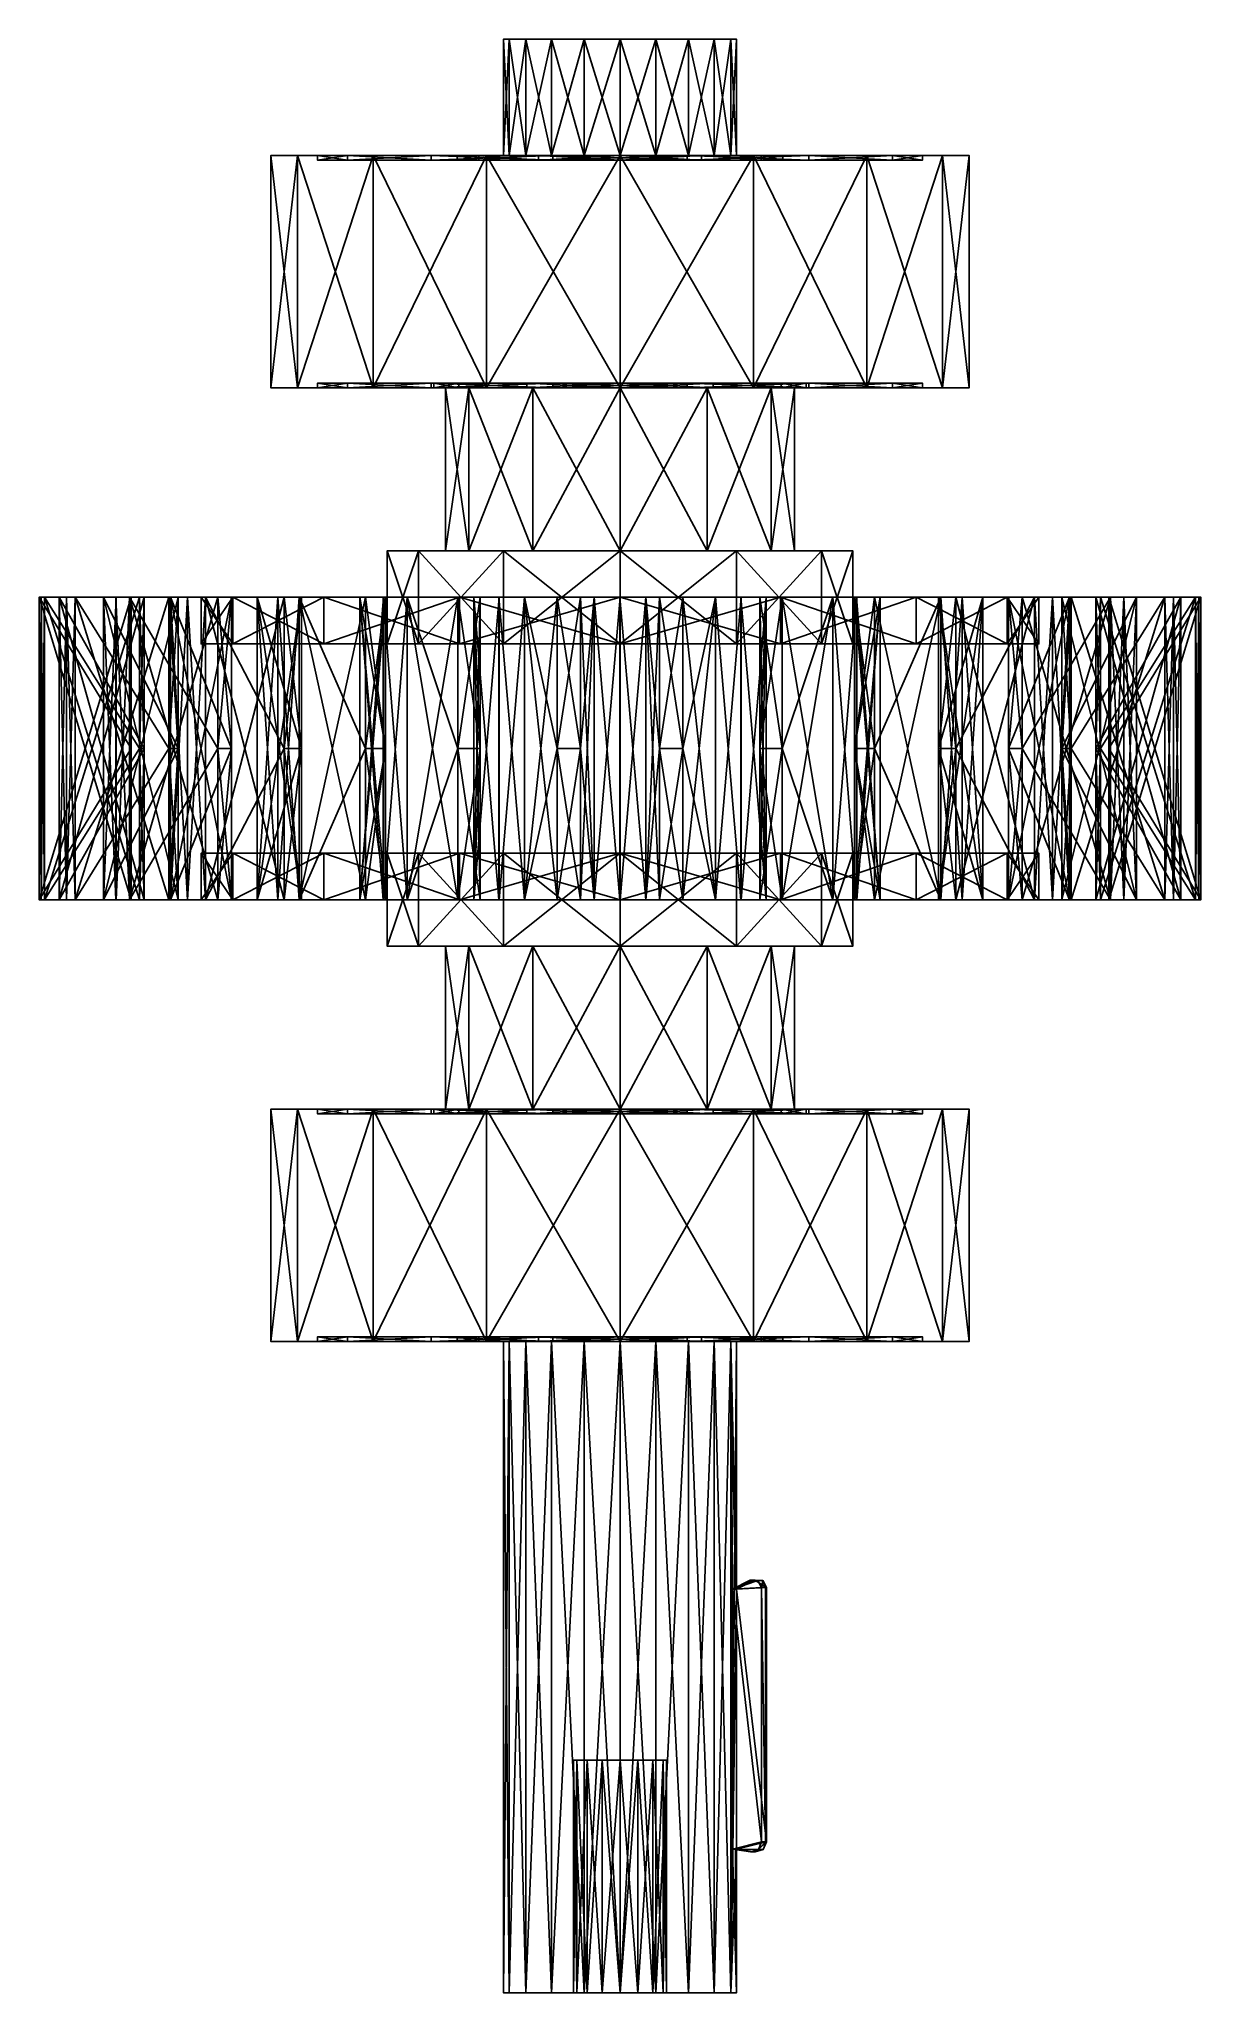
# Model space of a CAD drawing. Extents: x -25 to 25, y 0 to 84.
import ezdxf

# ---------------------------------------------------------------- set-up
doc = ezdxf.new("R2010")
doc.units = 0

msp = doc.modelspace()

# ---------------------------------------------------------------- linework, layer by layer
for points in [[(-4.755164, 84, -1.544569), (-4.755164, 79, -1.544569), (-5, 79)], [(-5, 84), (-5, 79), (-4.755164, 79, 1.544569)], [(-4.755164, 84, -1.544569), (-5, 79), (-5, 84)], [(-4.755164, 84, 1.544569), (-5, 84), (-4.755164, 79, 1.544569)], [(5, 84), (-5, 84), (-4.755164, 84, 1.544569)], [(4.755164, 84, -1.544569), (-5, 84), (5, 84)], [(4.755164, 84, -1.544569), (-4.755164, 84, -1.544569), (-5, 84)], [(-4.044455, 84, -2.939588), (-4.044455, 79, -2.939588), (-4.755164, 79, -1.544569)], [(-4.044455, 84, -2.939588), (-4.755164, 79, -1.544569), (-4.755164, 84, -1.544569)], [(-4.755164, 84, 1.544569), (-4.755164, 79, 1.544569), (-4.044455, 79, 2.939588)], [(-4.044455, 84, 2.939588), (-4.755164, 84, 1.544569), (-4.044455, 79, 2.939588)], [(4.755164, 84, 1.544569), (-4.755164, 84, 1.544569), (-4.044455, 84, 2.939588)], [(5, 84), (-4.755164, 84, 1.544569), (4.755164, 84, 1.544569)], [(4.044455, 84, -2.939588), (-4.044455, 84, -2.939588), (-4.755164, 84, -1.544569)], [(4.755164, 84, -1.544569), (4.044455, 84, -2.939588), (-4.755164, 84, -1.544569)], [(-2.939588, 84, -4.044455), (-2.939588, 79, -4.044455), (-4.044455, 79, -2.939588)], [(-2.939588, 84, -4.044455), (-4.044455, 79, -2.939588), (-4.044455, 84, -2.939588)], [(-4.044455, 84, 2.939588), (-4.044455, 79, 2.939588), (-2.939588, 79, 4.044455)], [(-2.939588, 84, 4.044455), (-4.044455, 84, 2.939588), (-2.939588, 79, 4.044455)], [(4.044455, 84, 2.939588), (-4.044455, 84, 2.939588), (-2.939588, 84, 4.044455)], [(4.755164, 84, 1.544569), (-4.044455, 84, 2.939588), (4.044455, 84, 2.939588)], [(2.939588, 84, -4.044455), (-2.939588, 84, -4.044455), (-4.044455, 84, -2.939588)], [(4.044455, 84, -2.939588), (2.939588, 84, -4.044455), (-4.044455, 84, -2.939588)], [(-1.544569, 84, -4.755164), (-1.544569, 79, -4.755164), (-2.939588, 79, -4.044455)], [(-1.544569, 84, -4.755164), (-2.939588, 79, -4.044455), (-2.939588, 84, -4.044455)], [(-2.939588, 84, 4.044455), (-2.939588, 79, 4.044455), (-1.544569, 79, 4.755164)], [(-1.544569, 84, 4.755164), (-2.939588, 84, 4.044455), (-1.544569, 79, 4.755164)], [(2.939588, 84, 4.044455), (-2.939588, 84, 4.044455), (-1.544569, 84, 4.755164)], [(4.044455, 84, 2.939588), (-2.939588, 84, 4.044455), (2.939588, 84, 4.044455)], [(1.544569, 84, -4.755164), (-1.544569, 84, -4.755164), (-2.939588, 84, -4.044455)], [(2.939588, 84, -4.044455), (1.544569, 84, -4.755164), (-2.939588, 84, -4.044455)], [(0, 84, -5), (0, 79, -5), (-1.544569, 79, -4.755164)], [(0, 84, -5), (-1.544569, 79, -4.755164), (-1.544569, 84, -4.755164)], [(-1.544569, 84, 4.755164), (-1.544569, 79, 4.755164), (0, 79, 5)], [(0, 84, 5), (-1.544569, 84, 4.755164), (0, 79, 5)], [(1.544569, 84, 4.755164), (-1.544569, 84, 4.755164), (0, 84, 5)], [(2.939588, 84, 4.044455), (-1.544569, 84, 4.755164), (1.544569, 84, 4.755164)], [(1.544569, 84, -4.755164), (0, 84, -5), (-1.544569, 84, -4.755164)], [(1.544569, 84, -4.755164), (1.544569, 79, -4.755164), (0, 79, -5)], [(1.544569, 84, -4.755164), (0, 79, -5), (0, 84, -5)], [(0, 84, 5), (0, 79, 5), (1.544569, 79, 4.755164)], [(1.544569, 84, 4.755164), (0, 84, 5), (1.544569, 79, 4.755164)], [(2.939588, 84, -4.044455), (2.939588, 79, -4.044455), (1.544569, 79, -4.755164)], [(2.939588, 84, -4.044455), (1.544569, 79, -4.755164), (1.544569, 84, -4.755164)], [(1.544569, 84, 4.755164), (1.544569, 79, 4.755164), (2.939588, 79, 4.044455)], [(2.939588, 84, 4.044455), (1.544569, 84, 4.755164), (2.939588, 79, 4.044455)], [(4.044455, 84, -2.939588), (4.044455, 79, -2.939588), (2.939588, 79, -4.044455)], [(4.044455, 84, -2.939588), (2.939588, 79, -4.044455), (2.939588, 84, -4.044455)], [(2.939588, 84, 4.044455), (2.939588, 79, 4.044455), (4.044455, 79, 2.939588)], [(4.044455, 84, 2.939588), (2.939588, 84, 4.044455), (4.044455, 79, 2.939588)], [(4.755164, 84, -1.544569), (4.755164, 79, -1.544569), (4.044455, 79, -2.939588)], [(4.755164, 84, -1.544569), (4.044455, 79, -2.939588), (4.044455, 84, -2.939588)], [(4.044455, 84, 2.939588), (4.044455, 79, 2.939588), (4.755164, 79, 1.544569)], [(4.755164, 84, 1.544569), (4.044455, 84, 2.939588), (4.755164, 79, 1.544569)], [(5, 84), (5, 79), (4.755164, 79, -1.544569)], [(4.755164, 84, 1.544569), (4.755164, 79, 1.544569), (5, 79)], [(5, 84), (4.755164, 84, 1.544569), (5, 79)], [(4.755164, 84, -1.544569), (5, 84), (4.755164, 79, -1.544569)], [(-13.858501, 79, -5.739028), (-13.858501, 69, -5.739028), (-15, 69)], [(-15, 79), (-15, 69), (-13.858501, 69, 5.739028)], [(-13.858501, 79, -5.739028), (-15, 69), (-15, 79)], [(-13.858501, 79, 5.739028), (-15, 79), (-13.858501, 69, 5.739028)], [(-13, 79), (-15, 79), (-13.858501, 79, 5.739028)], [(-11.712176, 79, -5.640735), (-13.858501, 79, -5.739028), (-15, 79)], [(-13, 79), (-11.712176, 79, -5.640735), (-15, 79)], [(-10.606372, 79, -10.606372), (-10.606372, 69, -10.606372), (-13.858501, 69, -5.739028)], [(-10.606372, 79, -10.606372), (-13.858501, 69, -5.739028), (-13.858501, 79, -5.739028)], [(-13.858501, 79, 5.739028), (-13.858501, 69, 5.739028), (-10.606372, 69, 10.606372)], [(-10.606372, 79, 10.606372), (-13.858501, 79, 5.739028), (-10.606372, 69, 10.606372)], [(-8.106113, 79, 10.163128), (-13.858501, 79, 5.739028), (-10.606372, 79, 10.606372)], [(-11.712176, 79, 5.640735), (-13, 79), (-13.858501, 79, 5.739028)], [(-8.106113, 79, 10.163128), (-11.712176, 79, 5.640735), (-13.858501, 79, 5.739028)], [(-8.106113, 79, -10.163128), (-10.606372, 79, -10.606372), (-13.858501, 79, -5.739028)], [(-11.712176, 79, -5.640735), (-8.106113, 79, -10.163128), (-13.858501, 79, -5.739028)], [(-11.712176, 78.800003, -5.640735), (-11.712176, 79, -5.640735), (-13, 79)], [(-13, 78.800003), (-13, 79), (-11.712176, 79, 5.640735)], [(-11.712176, 78.800003, -5.640735), (-13, 79), (-13, 78.800003)], [(-11.712176, 78.800003, 5.640735), (-13, 78.800003), (-11.712176, 79, 5.640735)], [(-8.106113, 78.800003, -10.163128), (-8.106113, 79, -10.163128), (-11.712176, 79, -5.640735)], [(-8.106113, 78.800003, -10.163128), (-11.712176, 79, -5.640735), (-11.712176, 78.800003, -5.640735)], [(-11.712176, 78.800003, 5.640735), (-11.712176, 79, 5.640735), (-8.106113, 79, 10.163128)], [(-8.106113, 78.800003, 10.163128), (-11.712176, 78.800003, 5.640735), (-8.106113, 79, 10.163128)], [(-5.739028, 79, -13.858501), (-5.739028, 69, -13.858501), (-10.606372, 69, -10.606372)], [(-5.739028, 79, -13.858501), (-10.606372, 69, -10.606372), (-10.606372, 79, -10.606372)], [(-10.606372, 79, 10.606372), (-10.606372, 69, 10.606372), (-5.739028, 69, 13.858501)], [(-5.739028, 79, 13.858501), (-10.606372, 79, 10.606372), (-5.739028, 69, 13.858501)], [(-2.891746, 79, 12.674105), (-10.606372, 79, 10.606372), (-5.739028, 79, 13.858501)], [(-2.891746, 79, 12.674105), (-8.106113, 79, 10.163128), (-10.606372, 79, 10.606372)], [(-2.891746, 79, -12.674105), (-5.739028, 79, -13.858501), (-10.606372, 79, -10.606372)], [(-8.106113, 79, -10.163128), (-2.891746, 79, -12.674105), (-10.606372, 79, -10.606372)], [(-2.891746, 78.800003, -12.674105), (-2.891746, 79, -12.674105), (-8.106113, 79, -10.163128)], [(-2.891746, 78.800003, -12.674105), (-8.106113, 79, -10.163128), (-8.106113, 78.800003, -10.163128)], [(-8.106113, 78.800003, 10.163128), (-8.106113, 79, 10.163128), (-2.891746, 79, 12.674105)], [(-2.891746, 78.800003, 12.674105), (-8.106113, 78.800003, 10.163128), (-2.891746, 79, 12.674105)], [(-6.061905, 79, -3.499843), (-6.061905, 78.800003, -3.499843), (-7, 78.800003)], [(-7, 79), (-7, 78.800003), (-6.061905, 78.800003, 3.499843)], [(-6.061905, 79, -3.499843), (-7, 78.800003), (-7, 79)], [(-6.061905, 79, 3.499843), (-7, 79), (-6.061905, 78.800003, 3.499843)], [(-5, 79), (-7, 79), (-6.061905, 79, 3.499843)], [(-4.044455, 79, -2.939588), (-6.061905, 79, -3.499843), (-7, 79)], [(-4.755164, 79, -1.544569), (-4.044455, 79, -2.939588), (-7, 79)], [(-5, 79), (-4.755164, 79, -1.544569), (-7, 79)], [(-3.5, 79, -6.062178), (-3.5, 78.800003, -6.062178), (-6.061905, 78.800003, -3.499843)], [(-3.5, 79, -6.062178), (-6.061905, 78.800003, -3.499843), (-6.061905, 79, -3.499843)], [(-6.061905, 79, 3.499843), (-6.061905, 78.800003, 3.499843), (-3.5, 78.800003, 6.062178)], [(-3.5, 79, 6.062178), (-6.061905, 79, 3.499843), (-3.5, 78.800003, 6.062178)], [(-2.939588, 79, 4.044455), (-6.061905, 79, 3.499843), (-3.5, 79, 6.062178)], [(-4.755164, 79, 1.544569), (-5, 79), (-6.061905, 79, 3.499843)], [(-4.044455, 79, 2.939588), (-4.755164, 79, 1.544569), (-6.061905, 79, 3.499843)], [(-2.939588, 79, 4.044455), (-4.044455, 79, 2.939588), (-6.061905, 79, 3.499843)], [(-1.544569, 79, -4.755164), (-3.5, 79, -6.062178), (-6.061905, 79, -3.499843)], [(-2.939588, 79, -4.044455), (-1.544569, 79, -4.755164), (-6.061905, 79, -3.499843)], [(-4.044455, 79, -2.939588), (-2.939588, 79, -4.044455), (-6.061905, 79, -3.499843)], [(0, 79, -15), (0, 69, -15), (-5.739028, 69, -13.858501)], [(0, 79, -15), (-5.739028, 69, -13.858501), (-5.739028, 79, -13.858501)], [(-5.739028, 79, 13.858501), (-5.739028, 69, 13.858501), (0, 69, 15)], [(0, 79, 15), (-5.739028, 79, 13.858501), (0, 69, 15)], [(5.739028, 79, 13.858501), (-5.739028, 79, 13.858501), (0, 79, 15)], [(2.891746, 79, 12.674105), (-5.739028, 79, 13.858501), (5.739028, 79, 13.858501)], [(2.891746, 79, 12.674105), (-2.891746, 79, 12.674105), (-5.739028, 79, 13.858501)], [(5.739028, 79, -13.858501), (0, 79, -15), (-5.739028, 79, -13.858501)], [(-2.891746, 79, -12.674105), (5.739028, 79, -13.858501), (-5.739028, 79, -13.858501)], [(0, 79, -6.999685), (0, 78.800003, -6.999685), (-3.5, 78.800003, -6.062178)], [(0, 79, -6.999685), (-3.5, 78.800003, -6.062178), (-3.5, 79, -6.062178)], [(-3.5, 79, 6.062178), (-3.5, 78.800003, 6.062178), (0, 78.800003, 6.999685)], [(0, 79, 6.999685), (-3.5, 79, 6.062178), (0, 78.800003, 6.999685)], [(3.5, 79, 6.062178), (-3.5, 79, 6.062178), (0, 79, 6.999685)], [(1.544569, 79, 4.755164), (-3.5, 79, 6.062178), (3.5, 79, 6.062178)], [(-1.544569, 79, 4.755164), (-2.939588, 79, 4.044455), (-3.5, 79, 6.062178)], [(0, 79, 5), (-1.544569, 79, 4.755164), (-3.5, 79, 6.062178)], [(1.544569, 79, 4.755164), (0, 79, 5), (-3.5, 79, 6.062178)], [(3.5, 79, -6.062178), (0, 79, -6.999685), (-3.5, 79, -6.062178)], [(-1.544569, 79, -4.755164), (3.5, 79, -6.062178), (-3.5, 79, -6.062178)], [(-2.891746, 79, -12.674105), (2.891746, 79, -12.674105), (5.739028, 79, -13.858501)], [(2.891746, 78.800003, -12.674105), (2.891746, 79, -12.674105), (-2.891746, 79, -12.674105)], [(2.891746, 78.800003, -12.674105), (-2.891746, 79, -12.674105), (-2.891746, 78.800003, -12.674105)], [(-2.891746, 78.800003, 12.674105), (-2.891746, 79, 12.674105), (2.891746, 79, 12.674105)], [(2.891746, 78.800003, 12.674105), (-2.891746, 78.800003, 12.674105), (2.891746, 79, 12.674105)], [(-1.544569, 79, -4.755164), (0, 79, -5), (3.5, 79, -6.062178)], [(5.739028, 79, -13.858501), (5.739028, 69, -13.858501), (0, 69, -15)], [(5.739028, 79, -13.858501), (0, 69, -15), (0, 79, -15)], [(0, 79, 15), (0, 69, 15), (5.739028, 69, 13.858501)], [(5.739028, 79, 13.858501), (0, 79, 15), (5.739028, 69, 13.858501)], [(3.5, 79, -6.062178), (3.5, 78.800003, -6.062178), (0, 78.800003, -6.999685)], [(3.5, 79, -6.062178), (0, 78.800003, -6.999685), (0, 79, -6.999685)], [(0, 79, 6.999685), (0, 78.800003, 6.999685), (3.5, 78.800003, 6.062178)], [(3.5, 79, 6.062178), (0, 79, 6.999685), (3.5, 78.800003, 6.062178)], [(0, 79, -5), (1.544569, 79, -4.755164), (3.5, 79, -6.062178)], [(1.544569, 79, 4.755164), (3.5, 79, 6.062178), (6.061905, 79, 3.499843)], [(2.939588, 79, 4.044455), (1.544569, 79, 4.755164), (6.061905, 79, 3.499843)], [(1.544569, 79, -4.755164), (2.939588, 79, -4.044455), (3.5, 79, -6.062178)], [(2.891746, 79, 12.674105), (5.739028, 79, 13.858501), (10.606372, 79, 10.606372)], [(8.106113, 79, 10.163128), (2.891746, 79, 12.674105), (10.606372, 79, 10.606372)], [(2.891746, 79, -12.674105), (10.606372, 79, -10.606372), (5.739028, 79, -13.858501)], [(2.891746, 79, -12.674105), (8.106113, 79, -10.163128), (10.606372, 79, -10.606372)], [(8.106113, 78.800003, -10.163128), (8.106113, 79, -10.163128), (2.891746, 79, -12.674105)], [(8.106113, 78.800003, -10.163128), (2.891746, 79, -12.674105), (2.891746, 78.800003, -12.674105)], [(2.891746, 78.800003, 12.674105), (2.891746, 79, 12.674105), (8.106113, 79, 10.163128)], [(8.106113, 78.800003, 10.163128), (2.891746, 78.800003, 12.674105), (8.106113, 79, 10.163128)], [(4.044455, 79, 2.939588), (2.939588, 79, 4.044455), (6.061905, 79, 3.499843)], [(2.939588, 79, -4.044455), (6.061905, 79, -3.499843), (3.5, 79, -6.062178)], [(2.939588, 79, -4.044455), (4.044455, 79, -2.939588), (6.061905, 79, -3.499843)], [(6.061905, 79, -3.499843), (6.061905, 78.800003, -3.499843), (3.5, 78.800003, -6.062178)], [(6.061905, 79, -3.499843), (3.5, 78.800003, -6.062178), (3.5, 79, -6.062178)], [(3.5, 79, 6.062178), (3.5, 78.800003, 6.062178), (6.061905, 78.800003, 3.499843)], [(6.061905, 79, 3.499843), (3.5, 79, 6.062178), (6.061905, 78.800003, 3.499843)], [(4.044455, 79, 2.939588), (6.061905, 79, 3.499843), (7, 79)], [(4.755164, 79, 1.544569), (4.044455, 79, 2.939588), (7, 79)], [(4.044455, 79, -2.939588), (4.755164, 79, -1.544569), (6.061905, 79, -3.499843)], [(4.755164, 79, 1.544569), (7, 79), (5, 79)], [(4.755164, 79, -1.544569), (5, 79), (6.061905, 79, -3.499843)], [(5, 79), (7, 79), (6.061905, 79, -3.499843)], [(10.606372, 79, -10.606372), (10.606372, 69, -10.606372), (5.739028, 69, -13.858501)], [(10.606372, 79, -10.606372), (5.739028, 69, -13.858501), (5.739028, 79, -13.858501)], [(5.739028, 79, 13.858501), (5.739028, 69, 13.858501), (10.606372, 69, 10.606372)], [(10.606372, 79, 10.606372), (5.739028, 79, 13.858501), (10.606372, 69, 10.606372)], [(7, 79), (7, 78.800003), (6.061905, 78.800003, -3.499843)], [(6.061905, 79, 3.499843), (6.061905, 78.800003, 3.499843), (7, 78.800003)], [(7, 79), (6.061905, 79, 3.499843), (7, 78.800003)], [(6.061905, 79, -3.499843), (7, 79), (6.061905, 78.800003, -3.499843)], [(8.106113, 79, 10.163128), (10.606372, 79, 10.606372), (13.858501, 79, 5.739028)], [(11.712176, 79, 5.640735), (8.106113, 79, 10.163128), (13.858501, 79, 5.739028)], [(8.106113, 79, -10.163128), (13.858501, 79, -5.739028), (10.606372, 79, -10.606372)], [(8.106113, 79, -10.163128), (11.712176, 79, -5.640735), (13.858501, 79, -5.739028)], [(11.712176, 78.800003, -5.640735), (11.712176, 79, -5.640735), (8.106113, 79, -10.163128)], [(11.712176, 78.800003, -5.640735), (8.106113, 79, -10.163128), (8.106113, 78.800003, -10.163128)], [(8.106113, 78.800003, 10.163128), (8.106113, 79, 10.163128), (11.712176, 79, 5.640735)], [(11.712176, 78.800003, 5.640735), (8.106113, 78.800003, 10.163128), (11.712176, 79, 5.640735)], [(13.858501, 79, -5.739028), (13.858501, 69, -5.739028), (10.606372, 69, -10.606372)], [(13.858501, 79, -5.739028), (10.606372, 69, -10.606372), (10.606372, 79, -10.606372)], [(10.606372, 79, 10.606372), (10.606372, 69, 10.606372), (13.858501, 69, 5.739028)], [(13.858501, 79, 5.739028), (10.606372, 79, 10.606372), (13.858501, 69, 5.739028)], [(11.712176, 79, 5.640735), (13.858501, 79, 5.739028), (15, 79)], [(11.712176, 79, 5.640735), (15, 79), (13, 79)], [(11.712176, 79, -5.640735), (13, 79), (13.858501, 79, -5.739028)], [(13, 78.800003), (13, 79), (11.712176, 79, -5.640735)], [(11.712176, 78.800003, 5.640735), (11.712176, 79, 5.640735), (13, 79)], [(13, 78.800003), (11.712176, 78.800003, 5.640735), (13, 79)], [(11.712176, 78.800003, -5.640735), (13, 78.800003), (11.712176, 79, -5.640735)], [(13, 79), (15, 79), (13.858501, 79, -5.739028)], [(15, 79), (15, 69), (13.858501, 69, -5.739028)], [(13.858501, 79, 5.739028), (13.858501, 69, 5.739028), (15, 69)], [(15, 79), (13.858501, 79, 5.739028), (15, 69)], [(13.858501, 79, -5.739028), (15, 79), (13.858501, 69, -5.739028)], [(-7, 78.800003), (-13, 78.800003), (-11.712176, 78.800003, 5.640735)], [(-6.061905, 78.800003, -3.499843), (-11.712176, 78.800003, -5.640735), (-13, 78.800003)], [(-7, 78.800003), (-6.061905, 78.800003, -3.499843), (-13, 78.800003)], [(-3.5, 78.800003, 6.062178), (-11.712176, 78.800003, 5.640735), (-8.106113, 78.800003, 10.163128)], [(-6.061905, 78.800003, 3.499843), (-7, 78.800003), (-11.712176, 78.800003, 5.640735)], [(-3.5, 78.800003, 6.062178), (-6.061905, 78.800003, 3.499843), (-11.712176, 78.800003, 5.640735)], [(8.106113, 78.800003, -10.163128), (-8.106113, 78.800003, -10.163128), (-11.712176, 78.800003, -5.640735)], [(0, 78.800003, -6.999685), (8.106113, 78.800003, -10.163128), (-11.712176, 78.800003, -5.640735)], [(-3.5, 78.800003, -6.062178), (0, 78.800003, -6.999685), (-11.712176, 78.800003, -5.640735)], [(-6.061905, 78.800003, -3.499843), (-3.5, 78.800003, -6.062178), (-11.712176, 78.800003, -5.640735)], [(8.106113, 78.800003, 10.163128), (-8.106113, 78.800003, 10.163128), (-2.891746, 78.800003, 12.674105)], [(11.712176, 78.800003, 5.640735), (-8.106113, 78.800003, 10.163128), (8.106113, 78.800003, 10.163128)], [(0, 78.800003, 6.999685), (-8.106113, 78.800003, 10.163128), (11.712176, 78.800003, 5.640735)], [(0, 78.800003, 6.999685), (-3.5, 78.800003, 6.062178), (-8.106113, 78.800003, 10.163128)], [(2.891746, 78.800003, -12.674105), (-2.891746, 78.800003, -12.674105), (-8.106113, 78.800003, -10.163128)], [(8.106113, 78.800003, -10.163128), (2.891746, 78.800003, -12.674105), (-8.106113, 78.800003, -10.163128)], [(8.106113, 78.800003, 10.163128), (-2.891746, 78.800003, 12.674105), (2.891746, 78.800003, 12.674105)], [(3.5, 78.800003, 6.062178), (0, 78.800003, 6.999685), (11.712176, 78.800003, 5.640735)], [(0, 78.800003, -6.999685), (3.5, 78.800003, -6.062178), (8.106113, 78.800003, -10.163128)], [(6.061905, 78.800003, 3.499843), (3.5, 78.800003, 6.062178), (11.712176, 78.800003, 5.640735)], [(3.5, 78.800003, -6.062178), (11.712176, 78.800003, -5.640735), (8.106113, 78.800003, -10.163128)], [(3.5, 78.800003, -6.062178), (6.061905, 78.800003, -3.499843), (11.712176, 78.800003, -5.640735)], [(6.061905, 78.800003, 3.499843), (11.712176, 78.800003, 5.640735), (13, 78.800003)], [(6.061905, 78.800003, 3.499843), (13, 78.800003), (7, 78.800003)], [(6.061905, 78.800003, -3.499843), (7, 78.800003), (11.712176, 78.800003, -5.640735)], [(7, 78.800003), (13, 78.800003), (11.712176, 78.800003, -5.640735)], [(-15, 69), (-13, 69), (-11.712176, 69, 5.640735)], [(-15, 69), (-13.858501, 69, -5.739028), (-13, 69)], [(-13.858501, 69, 5.739028), (-15, 69), (-11.712176, 69, 5.640735)], [(-13.858501, 69, -5.739028), (-11.712176, 69, -5.640735), (-13, 69)], [(-13.858501, 69, 5.739028), (-11.712176, 69, 5.640735), (-8.106113, 69, 10.163128)], [(-10.606372, 69, 10.606372), (-13.858501, 69, 5.739028), (-8.106113, 69, 10.163128)], [(-13.858501, 69, -5.739028), (-8.106113, 69, -10.163128), (-11.712176, 69, -5.640735)], [(-13.858501, 69, -5.739028), (-10.606372, 69, -10.606372), (-8.106113, 69, -10.163128)], [(-13, 69.199997), (-8, 69.199997), (-6.927638, 69.199997, 4.00054)], [(-13, 69.199997), (-11.712176, 69.199997, -5.640735), (-8, 69.199997)], [(-11.712176, 69.199997, 5.640735), (-13, 69.199997), (-6.927638, 69.199997, 4.00054)], [(-11.712176, 69, -5.640735), (-11.712176, 69.199997, -5.640735), (-13, 69.199997)], [(-13, 69), (-13, 69.199997), (-11.712176, 69.199997, 5.640735)], [(-11.712176, 69, -5.640735), (-13, 69.199997), (-13, 69)], [(-11.712176, 69, 5.640735), (-13, 69), (-11.712176, 69.199997, 5.640735)], [(-11.712176, 69.199997, -5.640735), (-6.927638, 69.199997, -4.00054), (-8, 69.199997)], [(-11.712176, 69.199997, 5.640735), (-6.927638, 69.199997, 4.00054), (-4.00054, 69.199997, 6.927638)], [(-11.712176, 69.199997, 5.640735), (-4.00054, 69.199997, 6.927638), (0, 69.199997, 8)], [(8.106113, 69.199997, 10.163128), (-11.712176, 69.199997, 5.640735), (0, 69.199997, 8)], [(-11.712176, 69.199997, -5.640735), (-4.00054, 69.199997, -6.927638), (-6.927638, 69.199997, -4.00054)], [(-11.712176, 69.199997, -5.640735), (-8.106113, 69.199997, -10.163128), (-4.00054, 69.199997, -6.927638)], [(-8.106113, 69, -10.163128), (-8.106113, 69.199997, -10.163128), (-11.712176, 69.199997, -5.640735)], [(-8.106113, 69, -10.163128), (-11.712176, 69.199997, -5.640735), (-11.712176, 69, -5.640735)], [(8.106113, 69.199997, 10.163128), (-8.106113, 69.199997, 10.163128), (-11.712176, 69.199997, 5.640735)], [(-11.712176, 69, 5.640735), (-11.712176, 69.199997, 5.640735), (-8.106113, 69.199997, 10.163128)], [(-8.106113, 69, 10.163128), (-11.712176, 69, 5.640735), (-8.106113, 69.199997, 10.163128)], [(-10.606372, 69, 10.606372), (-8.106113, 69, 10.163128), (-2.891746, 69, 12.674105)], [(-5.739028, 69, 13.858501), (-10.606372, 69, 10.606372), (-2.891746, 69, 12.674105)], [(-10.606372, 69, -10.606372), (-2.891746, 69, -12.674105), (-8.106113, 69, -10.163128)], [(-10.606372, 69, -10.606372), (-5.739028, 69, -13.858501), (-2.891746, 69, -12.674105)], [(-8.106113, 69.199997, -10.163128), (0, 69.199997, -8), (-4.00054, 69.199997, -6.927638)], [(-8.106113, 69.199997, -10.163128), (11.712176, 69.199997, -5.640735), (0, 69.199997, -8)], [(-8.106113, 69.199997, -10.163128), (8.106113, 69.199997, -10.163128), (11.712176, 69.199997, -5.640735)], [(-8.106113, 69.199997, -10.163128), (-2.891746, 69.199997, -12.674105), (8.106113, 69.199997, -10.163128)], [(-2.891746, 69, -12.674105), (-2.891746, 69.199997, -12.674105), (-8.106113, 69.199997, -10.163128)], [(-2.891746, 69, -12.674105), (-8.106113, 69.199997, -10.163128), (-8.106113, 69, -10.163128)], [(2.891746, 69.199997, 12.674105), (-2.891746, 69.199997, 12.674105), (-8.106113, 69.199997, 10.163128)], [(-8.106113, 69, 10.163128), (-8.106113, 69.199997, 10.163128), (-2.891746, 69.199997, 12.674105)], [(8.106113, 69.199997, 10.163128), (2.891746, 69.199997, 12.674105), (-8.106113, 69.199997, 10.163128)], [(-2.891746, 69, 12.674105), (-8.106113, 69, 10.163128), (-2.891746, 69.199997, 12.674105)], [(-6.927638, 69.199997, -4.00054), (-6.927638, 69, -4.00054), (-8, 69)], [(-8, 69.199997), (-8, 69), (-6.927638, 69, 4.00054)], [(-6.927638, 69.199997, -4.00054), (-8, 69), (-8, 69.199997)], [(-6.927638, 69.199997, 4.00054), (-8, 69.199997), (-6.927638, 69, 4.00054)], [(-8, 69), (-7.5, 69), (-6.494899, 69, 3.749831)], [(-8, 69), (-6.927638, 69, -4.00054), (-7.5, 69)], [(-6.927638, 69, 4.00054), (-8, 69), (-6.494899, 69, 3.749831)], [(-6.494899, 69, -3.749831), (-6.494899, 62, -3.749831), (-7.5, 62)], [(-7.5, 69), (-7.5, 62), (-6.494899, 62, 3.749831)], [(-6.494899, 69, -3.749831), (-7.5, 62), (-7.5, 69)], [(-6.494899, 69, 3.749831), (-7.5, 69), (-6.494899, 62, 3.749831)], [(-6.927638, 69, -4.00054), (-6.494899, 69, -3.749831), (-7.5, 69)], [(-4.00054, 69.199997, -6.927638), (-4.00054, 69, -6.927638), (-6.927638, 69, -4.00054)], [(-4.00054, 69.199997, -6.927638), (-6.927638, 69, -4.00054), (-6.927638, 69.199997, -4.00054)], [(-6.927638, 69.199997, 4.00054), (-6.927638, 69, 4.00054), (-4.00054, 69, 6.927638)], [(-4.00054, 69.199997, 6.927638), (-6.927638, 69.199997, 4.00054), (-4.00054, 69, 6.927638)], [(-6.927638, 69, 4.00054), (-6.494899, 69, 3.749831), (-3.75, 69, 6.495191)], [(-4.00054, 69, 6.927638), (-6.927638, 69, 4.00054), (-3.75, 69, 6.495191)], [(-6.927638, 69, -4.00054), (-3.75, 69, -6.495191), (-6.494899, 69, -3.749831)], [(-6.927638, 69, -4.00054), (-4.00054, 69, -6.927638), (-3.75, 69, -6.495191)], [(-3.75, 69, -6.495191), (-3.75, 62, -6.495191), (-6.494899, 62, -3.749831)], [(-3.75, 69, -6.495191), (-6.494899, 62, -3.749831), (-6.494899, 69, -3.749831)], [(-6.494899, 69, 3.749831), (-6.494899, 62, 3.749831), (-3.75, 62, 6.495191)], [(-3.75, 69, 6.495191), (-6.494899, 69, 3.749831), (-3.75, 62, 6.495191)], [(5.739028, 69, 13.858501), (-5.739028, 69, 13.858501), (-2.891746, 69, 12.674105)], [(-5.739028, 69, -13.858501), (2.891746, 69, -12.674105), (-2.891746, 69, -12.674105)], [(-5.739028, 69, -13.858501), (5.739028, 69, -13.858501), (2.891746, 69, -12.674105)], [(-5.739028, 69, -13.858501), (0, 69, -15), (5.739028, 69, -13.858501)], [(5.739028, 69, 13.858501), (0, 69, 15), (-5.739028, 69, 13.858501)], [(0, 69.199997, -8), (0, 69, -8), (-4.00054, 69, -6.927638)], [(0, 69.199997, -8), (-4.00054, 69, -6.927638), (-4.00054, 69.199997, -6.927638)], [(-4.00054, 69.199997, 6.927638), (-4.00054, 69, 6.927638), (0, 69, 8)], [(0, 69.199997, 8), (-4.00054, 69.199997, 6.927638), (0, 69, 8)], [(-4.00054, 69, 6.927638), (-3.75, 69, 6.495191), (0, 69, 7.499663)], [(0, 69, 8), (-4.00054, 69, 6.927638), (0, 69, 7.499663)], [(-4.00054, 69, -6.927638), (0, 69, -7.499663), (-3.75, 69, -6.495191)], [(-4.00054, 69, -6.927638), (0, 69, -8), (0, 69, -7.499663)], [(0, 69, -7.499663), (0, 62, -7.499663), (-3.75, 62, -6.495191)], [(0, 69, -7.499663), (-3.75, 62, -6.495191), (-3.75, 69, -6.495191)], [(-3.75, 69, 6.495191), (-3.75, 62, 6.495191), (0, 62, 7.499663)], [(0, 69, 7.499663), (-3.75, 69, 6.495191), (0, 62, 7.499663)], [(-2.891746, 69.199997, -12.674105), (2.891746, 69.199997, -12.674105), (8.106113, 69.199997, -10.163128)], [(2.891746, 69, -12.674105), (2.891746, 69.199997, -12.674105), (-2.891746, 69.199997, -12.674105)], [(2.891746, 69, -12.674105), (-2.891746, 69.199997, -12.674105), (-2.891746, 69, -12.674105)], [(-2.891746, 69, 12.674105), (-2.891746, 69.199997, 12.674105), (2.891746, 69.199997, 12.674105)], [(2.891746, 69, 12.674105), (-2.891746, 69, 12.674105), (2.891746, 69.199997, 12.674105)], [(5.739028, 69, 13.858501), (-2.891746, 69, 12.674105), (2.891746, 69, 12.674105)], [(4.00054, 69.199997, -6.927638), (4.00054, 69, -6.927638), (0, 69, -8)], [(4.00054, 69.199997, -6.927638), (0, 69, -8), (0, 69.199997, -8)], [(0, 69.199997, 8), (0, 69, 8), (4.00054, 69, 6.927638)], [(4.00054, 69.199997, 6.927638), (0, 69.199997, 8), (4.00054, 69, 6.927638)], [(8.106113, 69.199997, 10.163128), (0, 69.199997, 8), (4.00054, 69.199997, 6.927638)], [(11.712176, 69.199997, -5.640735), (4.00054, 69.199997, -6.927638), (0, 69.199997, -8)], [(3.75, 69, -6.495191), (3.75, 62, -6.495191), (0, 62, -7.499663)], [(3.75, 69, -6.495191), (0, 62, -7.499663), (0, 69, -7.499663)], [(0, 69, 7.499663), (0, 62, 7.499663), (3.75, 62, 6.495191)], [(3.75, 69, 6.495191), (0, 69, 7.499663), (3.75, 62, 6.495191)], [(4.00054, 69, 6.927638), (0, 69, 7.499663), (3.75, 69, 6.495191)], [(4.00054, 69, 6.927638), (0, 69, 8), (0, 69, 7.499663)], [(4.00054, 69, -6.927638), (3.75, 69, -6.495191), (0, 69, -7.499663)], [(0, 69, -8), (4.00054, 69, -6.927638), (0, 69, -7.499663)], [(8.106113, 69, -10.163128), (8.106113, 69.199997, -10.163128), (2.891746, 69.199997, -12.674105)], [(8.106113, 69, -10.163128), (2.891746, 69.199997, -12.674105), (2.891746, 69, -12.674105)], [(2.891746, 69, 12.674105), (2.891746, 69.199997, 12.674105), (8.106113, 69.199997, 10.163128)], [(8.106113, 69, 10.163128), (2.891746, 69, 12.674105), (8.106113, 69.199997, 10.163128)], [(10.606372, 69, 10.606372), (2.891746, 69, 12.674105), (8.106113, 69, 10.163128)], [(10.606372, 69, 10.606372), (5.739028, 69, 13.858501), (2.891746, 69, 12.674105)], [(10.606372, 69, -10.606372), (8.106113, 69, -10.163128), (2.891746, 69, -12.674105)], [(5.739028, 69, -13.858501), (10.606372, 69, -10.606372), (2.891746, 69, -12.674105)], [(6.494899, 69, -3.749831), (6.494899, 62, -3.749831), (3.75, 62, -6.495191)], [(6.494899, 69, -3.749831), (3.75, 62, -6.495191), (3.75, 69, -6.495191)], [(3.75, 69, 6.495191), (3.75, 62, 6.495191), (6.494899, 62, 3.749831)], [(6.494899, 69, 3.749831), (3.75, 69, 6.495191), (6.494899, 62, 3.749831)], [(6.927638, 69, 4.00054), (3.75, 69, 6.495191), (6.494899, 69, 3.749831)], [(6.927638, 69, 4.00054), (4.00054, 69, 6.927638), (3.75, 69, 6.495191)], [(6.927638, 69, -4.00054), (6.494899, 69, -3.749831), (3.75, 69, -6.495191)], [(4.00054, 69, -6.927638), (6.927638, 69, -4.00054), (3.75, 69, -6.495191)], [(6.927638, 69.199997, -4.00054), (6.927638, 69, -4.00054), (4.00054, 69, -6.927638)], [(6.927638, 69.199997, -4.00054), (4.00054, 69, -6.927638), (4.00054, 69.199997, -6.927638)], [(4.00054, 69.199997, 6.927638), (4.00054, 69, 6.927638), (6.927638, 69, 4.00054)], [(6.927638, 69.199997, 4.00054), (4.00054, 69.199997, 6.927638), (6.927638, 69, 4.00054)], [(11.712176, 69.199997, 5.640735), (4.00054, 69.199997, 6.927638), (6.927638, 69.199997, 4.00054)], [(11.712176, 69.199997, 5.640735), (8.106113, 69.199997, 10.163128), (4.00054, 69.199997, 6.927638)], [(11.712176, 69.199997, -5.640735), (6.927638, 69.199997, -4.00054), (4.00054, 69.199997, -6.927638)], [(7.5, 69), (7.5, 62), (6.494899, 62, -3.749831)], [(6.494899, 69, 3.749831), (6.494899, 62, 3.749831), (7.5, 62)], [(7.5, 69), (6.494899, 69, 3.749831), (7.5, 62)], [(6.494899, 69, -3.749831), (7.5, 69), (6.494899, 62, -3.749831)], [(6.927638, 69, 4.00054), (6.494899, 69, 3.749831), (7.5, 69)], [(8, 69), (7.5, 69), (6.494899, 69, -3.749831)], [(6.927638, 69, -4.00054), (8, 69), (6.494899, 69, -3.749831)], [(8, 69.199997), (8, 69), (6.927638, 69, -4.00054)], [(6.927638, 69.199997, 4.00054), (6.927638, 69, 4.00054), (8, 69)], [(8, 69.199997), (6.927638, 69.199997, 4.00054), (8, 69)], [(6.927638, 69.199997, -4.00054), (8, 69.199997), (6.927638, 69, -4.00054)], [(11.712176, 69.199997, 5.640735), (6.927638, 69.199997, 4.00054), (8, 69.199997)], [(13, 69.199997), (8, 69.199997), (6.927638, 69.199997, -4.00054)], [(11.712176, 69.199997, -5.640735), (13, 69.199997), (6.927638, 69.199997, -4.00054)], [(6.927638, 69, 4.00054), (7.5, 69), (8, 69)], [(11.712176, 69.199997, 5.640735), (8, 69.199997), (13, 69.199997)], [(11.712176, 69, -5.640735), (11.712176, 69.199997, -5.640735), (8.106113, 69.199997, -10.163128)], [(11.712176, 69, -5.640735), (8.106113, 69.199997, -10.163128), (8.106113, 69, -10.163128)], [(8.106113, 69, 10.163128), (8.106113, 69.199997, 10.163128), (11.712176, 69.199997, 5.640735)], [(11.712176, 69, 5.640735), (8.106113, 69, 10.163128), (11.712176, 69.199997, 5.640735)], [(13.858501, 69, 5.739028), (8.106113, 69, 10.163128), (11.712176, 69, 5.640735)], [(13.858501, 69, 5.739028), (10.606372, 69, 10.606372), (8.106113, 69, 10.163128)], [(13.858501, 69, -5.739028), (11.712176, 69, -5.640735), (8.106113, 69, -10.163128)], [(10.606372, 69, -10.606372), (13.858501, 69, -5.739028), (8.106113, 69, -10.163128)], [(13, 69), (13, 69.199997), (11.712176, 69.199997, -5.640735)], [(11.712176, 69, 5.640735), (11.712176, 69.199997, 5.640735), (13, 69.199997)], [(13, 69), (11.712176, 69, 5.640735), (13, 69.199997)], [(11.712176, 69, -5.640735), (13, 69), (11.712176, 69.199997, -5.640735)], [(13.858501, 69, 5.739028), (11.712176, 69, 5.640735), (13, 69)], [(15, 69), (13, 69), (11.712176, 69, -5.640735)], [(13.858501, 69, -5.739028), (15, 69), (11.712176, 69, -5.640735)], [(13.858501, 69, 5.739028), (13, 69), (15, 69)], [(-8.659694, 62, -5.000803), (-8.659694, 58, -5.000803), (-10, 58)], [(-10, 62), (-10, 58), (-8.659694, 58, 5.000803)], [(-8.659694, 62, -5.000803), (-10, 58), (-10, 62)], [(-8.659694, 62, 5.000803), (-10, 62), (-8.659694, 58, 5.000803)], [(-7.5, 62), (-10, 62), (-8.659694, 62, 5.000803)], [(-6.494899, 62, -3.749831), (-8.659694, 62, -5.000803), (-10, 62)], [(-7.5, 62), (-6.494899, 62, -3.749831), (-10, 62)], [(-4.999216, 62, -8.660459), (-4.999216, 58, -8.660459), (-8.659694, 58, -5.000803)], [(-4.999216, 62, -8.660459), (-8.659694, 58, -5.000803), (-8.659694, 62, -5.000803)], [(-8.659694, 62, 5.000803), (-8.659694, 58, 5.000803), (-4.999216, 58, 8.660459)], [(-4.999216, 62, 8.660459), (-8.659694, 62, 5.000803), (-4.999216, 58, 8.660459)], [(-3.75, 62, 6.495191), (-8.659694, 62, 5.000803), (-4.999216, 62, 8.660459)], [(-6.494899, 62, 3.749831), (-7.5, 62), (-8.659694, 62, 5.000803)], [(-3.75, 62, 6.495191), (-6.494899, 62, 3.749831), (-8.659694, 62, 5.000803)], [(-3.75, 62, -6.495191), (-4.999216, 62, -8.660459), (-8.659694, 62, -5.000803)], [(-6.494899, 62, -3.749831), (-3.75, 62, -6.495191), (-8.659694, 62, -5.000803)], [(0, 62, -9.999727), (0, 58, -9.999727), (-4.999216, 58, -8.660459)], [(0, 62, -9.999727), (-4.999216, 58, -8.660459), (-4.999216, 62, -8.660459)], [(-4.999216, 62, 8.660459), (-4.999216, 58, 8.660459), (0, 58, 9.999727)], [(0, 62, 9.999727), (-4.999216, 62, 8.660459), (0, 58, 9.999727)], [(4.999216, 62, 8.660459), (-4.999216, 62, 8.660459), (0, 62, 9.999727)], [(0, 62, 7.499663), (-4.999216, 62, 8.660459), (4.999216, 62, 8.660459)], [(0, 62, 7.499663), (-3.75, 62, 6.495191), (-4.999216, 62, 8.660459)], [(4.999216, 62, -8.660459), (0, 62, -9.999727), (-4.999216, 62, -8.660459)], [(0, 62, -7.499663), (4.999216, 62, -8.660459), (-4.999216, 62, -8.660459)], [(-3.75, 62, -6.495191), (0, 62, -7.499663), (-4.999216, 62, -8.660459)], [(4.999216, 62, -8.660459), (4.999216, 58, -8.660459), (0, 58, -9.999727)], [(4.999216, 62, -8.660459), (0, 58, -9.999727), (0, 62, -9.999727)], [(0, 62, 9.999727), (0, 58, 9.999727), (4.999216, 58, 8.660459)], [(4.999216, 62, 8.660459), (0, 62, 9.999727), (4.999216, 58, 8.660459)], [(3.75, 62, 6.495191), (0, 62, 7.499663), (4.999216, 62, 8.660459)], [(0, 62, -7.499663), (3.75, 62, -6.495191), (4.999216, 62, -8.660459)], [(3.75, 62, 6.495191), (4.999216, 62, 8.660459), (8.659694, 62, 5.000803)], [(6.494899, 62, 3.749831), (3.75, 62, 6.495191), (8.659694, 62, 5.000803)], [(3.75, 62, -6.495191), (8.659694, 62, -5.000803), (4.999216, 62, -8.660459)], [(3.75, 62, -6.495191), (6.494899, 62, -3.749831), (8.659694, 62, -5.000803)], [(8.659694, 62, -5.000803), (8.659694, 58, -5.000803), (4.999216, 58, -8.660459)], [(8.659694, 62, -5.000803), (4.999216, 58, -8.660459), (4.999216, 62, -8.660459)], [(4.999216, 62, 8.660459), (4.999216, 58, 8.660459), (8.659694, 58, 5.000803)], [(8.659694, 62, 5.000803), (4.999216, 62, 8.660459), (8.659694, 58, 5.000803)], [(6.494899, 62, 3.749831), (8.659694, 62, 5.000803), (10, 62)], [(6.494899, 62, 3.749831), (10, 62), (7.5, 62)], [(6.494899, 62, -3.749831), (7.5, 62), (8.659694, 62, -5.000803)], [(7.5, 62), (10, 62), (8.659694, 62, -5.000803)], [(10, 62), (10, 58), (8.659694, 58, -5.000803)], [(8.659694, 62, 5.000803), (8.659694, 58, 5.000803), (10, 58)], [(10, 62), (8.659694, 62, 5.000803), (10, 58)], [(8.659694, 62, -5.000803), (10, 62), (8.659694, 58, -5.000803)], [(-24.86285, 60, -2.61509), (-24.86285, 47, -2.61509), (-24.95496, 47, -1.5)], [(-24.95496, 60, -1.5), (-24.86285, 60, -2.61509), (-24.95496, 47, -1.5)], [(-21, 60, -0.5), (-24.95496, 60, -1.5), (-24.95496, 47, -1.5)], [(-21, 53.5, -0.5), (-21, 60, -0.5), (-24.95496, 47, -1.5)], [(-24.95496, 60, 1.5), (-21, 47, 0.5), (-24.95496, 47, 1.5)], [(-21, 53.5, 0.5), (-21, 47, 0.5), (-24.95496, 60, 1.5)], [(-24.95496, 60, 1.5), (-24.95496, 47, 1.5), (-24.863255, 47, 2.611248)], [(-24.863255, 60, 2.611248), (-24.95496, 60, 1.5), (-24.863255, 47, 2.611248)], [(-18, 60), (-24.95496, 60, 1.5), (-24.863255, 60, 2.611248)], [(-21, 60, 0.5), (-24.95496, 60, 1.5), (-18, 60)], [(-21, 53.5, 0.5), (-24.95496, 60, 1.5), (-21, 60, 0.5)], [(-20.645056, 60, -3.877072), (-24.86285, 60, -2.61509), (-24.95496, 60, -1.5)], [(-20.645056, 60, -3.877072), (-24.95496, 60, -1.5), (-21, 60, -0.5)], [(-24.863255, 60, 2.611248), (-24.863255, 47, 2.611248), (-24.7215, 47, 3.721206)], [(-24.7215, 60, 3.721206), (-24.863255, 60, 2.611248), (-24.7215, 47, 3.721206)], [(-18, 60), (-24.863255, 60, 2.611248), (-24.7215, 60, 3.721206)], [(-24.7215, 60, -3.721206), (-24.7215, 47, -3.721206), (-24.86285, 47, -2.61509)], [(-24.86285, 60, -2.61509), (-24.7215, 60, -3.721206), (-24.86285, 47, -2.61509)], [(-20.645056, 60, -3.877072), (-24.7215, 60, -3.721206), (-24.86285, 60, -2.61509)], [(-24.7215, 60, -3.721206), (-20.645056, 47, -3.877072), (-24.7215, 47, -3.721206)], [(-20.645056, 53.5, -3.877072), (-20.645056, 47, -3.877072), (-24.7215, 60, -3.721206)], [(-20.645056, 60, 3.877072), (-24.7215, 60, 3.721206), (-24.7215, 47, 3.721206)], [(-20.645056, 53.5, 3.877072), (-20.645056, 60, 3.877072), (-24.7215, 47, 3.721206)], [(-20.645056, 60, 3.877072), (-18, 60), (-24.7215, 60, 3.721206)], [(-20.645056, 53.5, -3.877072), (-24.7215, 60, -3.721206), (-20.645056, 60, -3.877072)], [(-23.775858, 60, -7.727135), (-23.775858, 47, -7.727135), (-24.097767, 47, -6.655649)], [(-24.097767, 60, -6.655649), (-23.775858, 60, -7.727135), (-24.097767, 47, -6.655649)], [(-20.437143, 60, -4.855219), (-24.097767, 60, -6.655649), (-24.097767, 47, -6.655649)], [(-20.437143, 53.5, -4.855219), (-20.437143, 60, -4.855219), (-24.097767, 47, -6.655649)], [(-24.097767, 60, 6.655649), (-20.437143, 47, 4.855219), (-24.097767, 47, 6.655649)], [(-20.437143, 53.5, 4.855219), (-20.437143, 47, 4.855219), (-24.097767, 60, 6.655649)], [(-24.097767, 60, 6.655649), (-24.097767, 47, 6.655649), (-23.777046, 47, 7.723473)], [(-23.777046, 60, 7.723473), (-24.097767, 60, 6.655649), (-23.777046, 47, 7.723473)], [(-16.629881, 60, 6.88746), (-24.097767, 60, 6.655649), (-23.777046, 60, 7.723473)], [(-20.437143, 60, 4.855219), (-24.097767, 60, 6.655649), (-16.629881, 60, 6.88746)], [(-20.437143, 53.5, 4.855219), (-24.097767, 60, 6.655649), (-20.437143, 60, 4.855219)], [(-16.629881, 60, -6.88746), (-23.775858, 60, -7.727135), (-24.097767, 60, -6.655649)], [(-20.437143, 60, -4.855219), (-16.629881, 60, -6.88746), (-24.097767, 60, -6.655649)], [(-23.777046, 60, 7.723473), (-23.777046, 47, 7.723473), (-23.407595, 47, 8.779778)], [(-23.407595, 60, 8.779778), (-23.777046, 60, 7.723473), (-23.407595, 47, 8.779778)], [(-19.387823, 60, 8.084697), (-23.777046, 60, 7.723473), (-23.407595, 60, 8.779778)], [(-19.387823, 60, 8.084697), (-16.629881, 60, 6.88746), (-23.777046, 60, 7.723473)], [(-23.407595, 60, -8.779778), (-23.407595, 47, -8.779778), (-23.775858, 47, -7.727135)], [(-23.775858, 60, -7.727135), (-23.407595, 60, -8.779778), (-23.775858, 47, -7.727135)], [(-19.387823, 60, -8.084697), (-23.407595, 60, -8.779778), (-23.775858, 60, -7.727135)], [(-19.387823, 60, -8.084697), (-23.775858, 60, -7.727135), (-16.629881, 60, -6.88746)], [(-23.407595, 60, -8.779778), (-19.387823, 47, -8.084697), (-23.407595, 47, -8.779778)], [(-19.387823, 53.5, -8.084697), (-19.387823, 47, -8.084697), (-23.407595, 60, -8.779778)], [(-19.387823, 60, 8.084697), (-23.407595, 60, 8.779778), (-23.407595, 47, 8.779778)], [(-19.387823, 53.5, 8.084697), (-19.387823, 60, 8.084697), (-23.407595, 47, 8.779778)], [(-19.387823, 53.5, -8.084697), (-23.407595, 60, -8.779778), (-19.387823, 60, -8.084697)], [(-21.649784, 60, -12.501472), (-21.649784, 47, -12.501472), (-22.187386, 47, -11.520414)], [(-22.187386, 60, -11.520414), (-21.649784, 60, -12.501472), (-22.187386, 47, -11.520414)], [(-18.981087, 60, -8.998242), (-22.187386, 60, -11.520414), (-22.187386, 47, -11.520414)], [(-18.981087, 53.5, -8.998242), (-18.981087, 60, -8.998242), (-22.187386, 47, -11.520414)], [(-22.187386, 60, 11.520414), (-18.981087, 47, 8.998242), (-22.187386, 47, 11.520414)], [(-18.981087, 53.5, 8.998242), (-18.981087, 47, 8.998242), (-22.187386, 60, 11.520414)], [(-22.187386, 60, 11.520414), (-22.187386, 47, 11.520414), (-21.651697, 47, 12.49816)], [(-21.651697, 60, 12.49816), (-22.187386, 60, 11.520414), (-21.651697, 47, 12.49816)], [(-17.283249, 60, 11.938982), (-22.187386, 60, 11.520414), (-21.651697, 60, 12.49816)], [(-18.981087, 60, 8.998242), (-22.187386, 60, 11.520414), (-17.283249, 60, 11.938982)], [(-18.981087, 53.5, 8.998242), (-22.187386, 60, 11.520414), (-18.981087, 60, 8.998242)], [(-17.283249, 60, -11.938982), (-21.649784, 60, -12.501472), (-22.187386, 60, -11.520414)], [(-17.283249, 60, -11.938982), (-22.187386, 60, -11.520414), (-18.981087, 60, -8.998242)], [(-21.651697, 60, 12.49816), (-21.651697, 47, 12.49816), (-21.070663, 47, 13.454632)], [(-21.070663, 60, 13.454632), (-21.651697, 60, 12.49816), (-21.070663, 47, 13.454632)], [(-17.283249, 60, 11.938982), (-21.651697, 60, 12.49816), (-21.070663, 60, 13.454632)], [(-21.070663, 60, -13.454632), (-21.070663, 47, -13.454632), (-21.649784, 47, -12.501472)], [(-21.649784, 60, -12.501472), (-21.070663, 60, -13.454632), (-21.649784, 47, -12.501472)], [(-17.283249, 60, -11.938982), (-21.070663, 60, -13.454632), (-21.649784, 60, -12.501472)], [(-21.070663, 60, -13.454632), (-17.283249, 47, -11.938982), (-21.070663, 47, -13.454632)], [(-17.283249, 53.5, -11.938982), (-17.283249, 47, -11.938982), (-21.070663, 60, -13.454632)], [(-17.283249, 60, 11.938982), (-21.070663, 60, 13.454632), (-21.070663, 47, 13.454632)], [(-17.283249, 53.5, 11.938982), (-17.283249, 60, 11.938982), (-21.070663, 47, 13.454632)], [(-17.283249, 53.5, -11.938982), (-21.070663, 60, -13.454632), (-17.283249, 60, -11.938982)], [(-21, 60, -0.5), (-18, 60), (-16.629881, 60, -6.88746)], [(-20.645056, 60, -3.877072), (-21, 60, -0.5), (-16.629881, 60, -6.88746)], [(-21, 60, -0.5), (-21, 60, 0.5), (-18, 60)], [(-21, 53.5, -0.5), (-21, 60, 0.5), (-21, 60, -0.5)], [(-21, 53.5, 0.5), (-21, 60, 0.5), (-21, 53.5, -0.5)], [(-20.437143, 60, -4.855219), (-20.645056, 60, -3.877072), (-16.629881, 60, -6.88746)], [(-20.645056, 60, 3.877072), (-20.437143, 60, 4.855219), (-18, 60)], [(-20.645056, 53.5, 3.877072), (-20.437143, 60, 4.855219), (-20.645056, 60, 3.877072)], [(-20.437143, 53.5, 4.855219), (-20.437143, 60, 4.855219), (-20.645056, 53.5, 3.877072)], [(-20.437143, 53.5, -4.855219), (-20.645056, 60, -3.877072), (-20.437143, 60, -4.855219)], [(-20.645056, 53.5, -3.877072), (-20.645056, 60, -3.877072), (-20.437143, 53.5, -4.855219)], [(-20.437143, 60, 4.855219), (-16.629881, 60, 6.88746), (-18, 60)], [(-19.387823, 60, -8.084697), (-16.629881, 60, -6.88746), (-12.726896, 60, -12.728698)], [(-18.981087, 60, -8.998242), (-19.387823, 60, -8.084697), (-12.726896, 60, -12.728698)], [(-19.387823, 60, 8.084697), (-18.981087, 60, 8.998242), (-16.629881, 60, 6.88746)], [(-19.387823, 53.5, 8.084697), (-18.981087, 60, 8.998242), (-19.387823, 60, 8.084697)], [(-18.981087, 53.5, 8.998242), (-18.981087, 60, 8.998242), (-19.387823, 53.5, 8.084697)], [(-18.981087, 53.5, -8.998242), (-19.387823, 60, -8.084697), (-18.981087, 60, -8.998242)], [(-19.387823, 53.5, -8.084697), (-19.387823, 60, -8.084697), (-18.981087, 53.5, -8.998242)], [(-18.577555, 60, -16.72945), (-18.577555, 47, -16.72945), (-19.307308, 47, -15.881682)], [(-19.307308, 60, -15.881682), (-18.577555, 60, -16.72945), (-19.307308, 47, -15.881682)], [(-16.695465, 60, -12.747999), (-19.307308, 60, -15.881682), (-19.307308, 47, -15.881682)], [(-16.695465, 53.5, -12.747999), (-16.695465, 60, -12.747999), (-19.307308, 47, -15.881682)], [(-19.307308, 60, 15.881682), (-16.695465, 47, 12.747999), (-19.307308, 47, 15.881682)], [(-16.695465, 53.5, 12.747999), (-16.695465, 47, 12.747999), (-19.307308, 60, 15.881682)], [(-19.307308, 60, 15.881682), (-19.307308, 47, 15.881682), (-18.580086, 47, 16.726637)], [(-18.580086, 60, 16.726637), (-19.307308, 60, 15.881682), (-18.580086, 47, 16.726637)], [(-14.423315, 60, 15.271476), (-19.307308, 60, 15.881682), (-18.580086, 60, 16.726637)], [(-16.695465, 60, 12.747999), (-19.307308, 60, 15.881682), (-14.423315, 60, 15.271476)], [(-16.695465, 53.5, 12.747999), (-19.307308, 60, 15.881682), (-16.695465, 60, 12.747999)], [(-19.307308, 60, -15.881682), (-17.812845, 60, -17.541452), (-18.577555, 60, -16.72945)], [(-14.423315, 60, -15.271476), (-17.812845, 60, -17.541452), (-19.307308, 60, -15.881682)], [(-14.423315, 60, -15.271476), (-19.307308, 60, -15.881682), (-16.695465, 60, -12.747999)], [(-17.283249, 60, -11.938982), (-18.981087, 60, -8.998242), (-12.726896, 60, -12.728698)], [(-18.981087, 60, 8.998242), (-17.283249, 60, 11.938982), (-16.629881, 60, 6.88746)], [(-18.580086, 60, 16.726637), (-18.580086, 47, 16.726637), (-17.812845, 47, 17.541452)], [(-17.812845, 60, 17.541452), (-18.580086, 60, 16.726637), (-17.812845, 47, 17.541452)], [(-14.423315, 60, 15.271476), (-18.580086, 60, 16.726637), (-17.812845, 60, 17.541452)], [(-17.812845, 60, -17.541452), (-17.812845, 47, -17.541452), (-18.577555, 47, -16.72945)], [(-18.577555, 60, -16.72945), (-17.812845, 60, -17.541452), (-18.577555, 47, -16.72945)], [(-16.629881, 58, -6.88746), (-16.629881, 60, -6.88746), (-18, 60)], [(-18, 58), (-18, 60), (-16.629881, 60, 6.88746)], [(-16.629881, 58, -6.88746), (-18, 60), (-18, 58)], [(-16.629881, 58, 6.88746), (-18, 58), (-16.629881, 60, 6.88746)], [(-17.812845, 60, -17.541452), (-14.423315, 47, -15.271476), (-17.812845, 47, -17.541452)], [(-14.423315, 53.5, -15.271476), (-14.423315, 47, -15.271476), (-17.812845, 60, -17.541452)], [(-14.423315, 60, 15.271476), (-17.812845, 60, 17.541452), (-17.812845, 47, 17.541452)], [(-14.423315, 53.5, 15.271476), (-14.423315, 60, 15.271476), (-17.812845, 47, 17.541452)], [(-14.423315, 53.5, -15.271476), (-17.812845, 60, -17.541452), (-14.423315, 60, -15.271476)], [(-16.695465, 60, -12.747999), (-17.283249, 60, -11.938982), (-12.726896, 60, -12.728698)], [(-17.283249, 60, 11.938982), (-12.726896, 60, 12.728698), (-16.629881, 60, 6.88746)], [(-17.283249, 60, 11.938982), (-16.695465, 60, 12.747999), (-12.726896, 60, 12.728698)], [(-17.283249, 53.5, 11.938982), (-16.695465, 60, 12.747999), (-17.283249, 60, 11.938982)], [(-16.695465, 53.5, 12.747999), (-16.695465, 60, 12.747999), (-17.283249, 53.5, 11.938982)], [(-16.695465, 53.5, -12.747999), (-17.283249, 60, -11.938982), (-16.695465, 60, -12.747999)], [(-17.283249, 53.5, -11.938982), (-17.283249, 60, -11.938982), (-16.695465, 53.5, -12.747999)], [(-16.695465, 60, -12.747999), (-12.726896, 60, -12.728698), (-6.889307, 60, -16.629351)], [(-14.423315, 60, -15.271476), (-16.695465, 60, -12.747999), (-6.889307, 60, -16.629351)], [(-16.695465, 60, 12.747999), (-14.423315, 60, 15.271476), (-12.726896, 60, 12.728698)], [(-12.726896, 58, -12.728698), (-12.726896, 60, -12.728698), (-16.629881, 60, -6.88746)], [(-12.726896, 58, -12.728698), (-16.629881, 60, -6.88746), (-16.629881, 58, -6.88746)], [(-16.629881, 58, 6.88746), (-16.629881, 60, 6.88746), (-12.726896, 60, 12.728698)], [(-12.726896, 58, 12.728698), (-16.629881, 58, 6.88746), (-12.726896, 60, 12.728698)], [(-14.693436, 60, -20.226294), (-14.693436, 47, -20.226294), (-15.58341, 47, -19.548845)], [(-15.58341, 60, -19.548845), (-14.693436, 60, -20.226294), (-15.58341, 47, -19.548845)], [(-13.68017, 60, -15.940607), (-15.58341, 60, -19.548845), (-15.58341, 47, -19.548845)], [(-13.68017, 53.5, -15.940607), (-13.68017, 60, -15.940607), (-15.58341, 47, -19.548845)], [(-15.58341, 60, 19.548845), (-13.68017, 47, 15.940607), (-15.58341, 47, 19.548845)], [(-13.68017, 53.5, 15.940607), (-13.68017, 47, 15.940607), (-15.58341, 60, 19.548845)], [(-15.58341, 60, 19.548845), (-15.58341, 47, 19.548845), (-14.696454, 47, 20.2241)], [(-14.696454, 60, 20.2241), (-15.58341, 60, 19.548845), (-14.696454, 47, 20.2241)], [(-10.933013, 60, 17.936533), (-15.58341, 60, 19.548845), (-14.696454, 60, 20.2241)], [(-13.68017, 60, 15.940607), (-15.58341, 60, 19.548845), (-10.933013, 60, 17.936533)], [(-13.68017, 53.5, 15.940607), (-15.58341, 60, 19.548845), (-13.68017, 60, 15.940607)], [(-15.58341, 60, -19.548845), (-13.776518, 60, -20.861629), (-14.693436, 60, -20.226294)], [(-10.933013, 60, -17.936533), (-13.776518, 60, -20.861629), (-15.58341, 60, -19.548845)], [(-10.933013, 60, -17.936533), (-15.58341, 60, -19.548845), (-13.68017, 60, -15.940607)], [(-14.696454, 60, 20.2241), (-14.696454, 47, 20.2241), (-13.776518, 47, 20.861629)], [(-13.776518, 60, 20.861629), (-14.696454, 60, 20.2241), (-13.776518, 47, 20.861629)], [(-10.933013, 60, 17.936533), (-14.696454, 60, 20.2241), (-13.776518, 60, 20.861629)], [(-13.776518, 60, -20.861629), (-13.776518, 47, -20.861629), (-14.693436, 47, -20.226294)], [(-14.693436, 60, -20.226294), (-13.776518, 60, -20.861629), (-14.693436, 47, -20.226294)], [(-13.68017, 60, -15.940607), (-14.423315, 60, -15.271476), (-6.889307, 60, -16.629351)], [(-14.423315, 60, 15.271476), (-13.68017, 60, 15.940607), (-12.726896, 60, 12.728698)], [(-14.423315, 53.5, 15.271476), (-13.68017, 60, 15.940607), (-14.423315, 60, 15.271476)], [(-13.68017, 53.5, 15.940607), (-13.68017, 60, 15.940607), (-14.423315, 53.5, 15.271476)], [(-13.68017, 53.5, -15.940607), (-14.423315, 60, -15.271476), (-13.68017, 60, -15.940607)], [(-14.423315, 53.5, -15.271476), (-14.423315, 60, -15.271476), (-13.68017, 53.5, -15.940607)], [(-13.776518, 60, -20.861629), (-10.933013, 47, -17.936533), (-13.776518, 47, -20.861629)], [(-10.933013, 53.5, -17.936533), (-10.933013, 47, -17.936533), (-13.776518, 60, -20.861629)], [(-10.933013, 60, 17.936533), (-13.776518, 60, 20.861629), (-13.776518, 47, 20.861629)], [(-10.933013, 53.5, 17.936533), (-10.933013, 60, 17.936533), (-13.776518, 47, 20.861629)], [(-10.933013, 53.5, -17.936533), (-13.776518, 60, -20.861629), (-10.933013, 60, -17.936533)], [(-10.933013, 60, -17.936533), (-13.68017, 60, -15.940607), (-6.889307, 60, -16.629351)], [(-13.68017, 60, 15.940607), (-6.889307, 60, 16.629351), (-12.726896, 60, 12.728698)], [(-13.68017, 60, 15.940607), (-10.933013, 60, 17.936533), (-6.889307, 60, 16.629351)], [(-6.889307, 58, -16.629351), (-6.889307, 60, -16.629351), (-12.726896, 60, -12.728698)], [(-6.889307, 58, -16.629351), (-12.726896, 60, -12.728698), (-12.726896, 58, -12.728698)], [(-12.726896, 58, 12.728698), (-12.726896, 60, 12.728698), (-6.889307, 60, 16.629351)], [(-6.889307, 58, 16.629351), (-12.726896, 58, 12.728698), (-6.889307, 60, 16.629351)], [(-10.167071, 60, -22.839235), (-10.167071, 47, -22.839235), (-11.178442, 47, -22.361629)], [(-11.178442, 60, -22.361629), (-10.167071, 60, -22.839235), (-11.178442, 47, -22.361629)], [(-10.066987, 60, -18.436533), (-11.178442, 60, -22.361629), (-11.178442, 47, -22.361629)], [(-10.066987, 53.5, -18.436533), (-10.066987, 60, -18.436533), (-11.178442, 47, -22.361629)], [(-11.178442, 60, 22.361629), (-10.066987, 47, 18.436533), (-11.178442, 47, 22.361629)], [(-10.066987, 53.5, 18.436533), (-10.066987, 47, 18.436533), (-11.178442, 60, 22.361629)], [(-11.178442, 60, 22.361629), (-11.178442, 47, 22.361629), (-10.170527, 47, 22.837696)], [(-10.170527, 60, 22.837696), (-11.178442, 60, 22.361629), (-10.170527, 47, 22.837696)], [(-6.964885, 60, 19.817678), (-11.178442, 60, 22.361629), (-10.170527, 60, 22.837696)], [(-10.066987, 60, 18.436533), (-11.178442, 60, 22.361629), (-6.964885, 60, 19.817678)], [(-10.066987, 53.5, 18.436533), (-11.178442, 60, 22.361629), (-10.066987, 60, 18.436533)], [(-11.178442, 60, -22.361629), (-9.138091, 60, -23.270052), (-10.167071, 60, -22.839235)], [(-6.964885, 60, -19.817678), (-9.138091, 60, -23.270052), (-11.178442, 60, -22.361629)], [(-6.964885, 60, -19.817678), (-11.178442, 60, -22.361629), (-10.066987, 60, -18.436533)], [(-10.933013, 60, -17.936533), (-6.889307, 60, -16.629351), (0, 60, -17.999685)], [(10.066987, 60, -18.436533), (-10.933013, 60, -17.936533), (0, 60, -17.999685)], [(-10.933013, 60, 17.936533), (0, 60, 17.999685), (-6.889307, 60, 16.629351)], [(-10.933013, 60, 17.936533), (-10.066987, 60, 18.436533), (0, 60, 17.999685)], [(-10.933013, 53.5, 17.936533), (-10.066987, 60, 18.436533), (-10.933013, 60, 17.936533)], [(-10.066987, 53.5, 18.436533), (-10.066987, 60, 18.436533), (-10.933013, 53.5, 17.936533)], [(10.066987, 60, -18.436533), (-10.066987, 60, -18.436533), (-10.933013, 60, -17.936533)], [(-10.066987, 53.5, -18.436533), (-10.933013, 60, -17.936533), (-10.066987, 60, -18.436533)], [(-10.933013, 53.5, -17.936533), (-10.933013, 60, -17.936533), (-10.066987, 53.5, -18.436533)], [(-10.170527, 60, 22.837696), (-10.170527, 47, 22.837696), (-9.138091, 47, 23.270052)], [(-9.138091, 60, 23.270052), (-10.170527, 60, 22.837696), (-9.138091, 47, 23.270052)], [(-6.964885, 60, 19.817678), (-10.170527, 60, 22.837696), (-9.138091, 60, 23.270052)], [(-9.138091, 60, -23.270052), (-9.138091, 47, -23.270052), (-10.167071, 47, -22.839235)], [(-10.167071, 60, -22.839235), (-9.138091, 60, -23.270052), (-10.167071, 47, -22.839235)], [(-10.066987, 60, 18.436533), (10.933013, 60, 17.936533), (0, 60, 17.999685)], [(-10.066987, 60, 18.436533), (10.066987, 60, 18.436533), (10.933013, 60, 17.936533)], [(-10.066987, 60, 18.436533), (-6.964885, 60, 19.817678), (10.066987, 60, 18.436533)], [(6.964885, 60, -19.817678), (-6.964885, 60, -19.817678), (-10.066987, 60, -18.436533)], [(10.066987, 60, -18.436533), (6.964885, 60, -19.817678), (-10.066987, 60, -18.436533)], [(-9.138091, 60, -23.270052), (-6.964885, 47, -19.817678), (-9.138091, 47, -23.270052)], [(-6.964885, 53.5, -19.817678), (-6.964885, 47, -19.817678), (-9.138091, 60, -23.270052)], [(-6.964885, 60, 19.817678), (-9.138091, 60, 23.270052), (-9.138091, 47, 23.270052)], [(-6.964885, 53.5, 19.817678), (-6.964885, 60, 19.817678), (-9.138091, 47, 23.270052)], [(-6.964885, 53.5, -19.817678), (-9.138091, 60, -23.270052), (-6.964885, 60, -19.817678)], [(-6.964885, 60, 19.817678), (6.964885, 60, 19.817678), (10.066987, 60, 18.436533)], [(-6.964885, 60, 19.817678), (-6.013829, 60, 20.126696), (6.964885, 60, 19.817678)], [(-6.964885, 53.5, 19.817678), (-6.013829, 60, 20.126696), (-6.964885, 60, 19.817678)], [(-6.013829, 53.5, 20.126696), (-6.013829, 60, 20.126696), (-6.964885, 53.5, 19.817678)], [(6.013829, 60, -20.126696), (-6.013829, 60, -20.126696), (-6.964885, 60, -19.817678)], [(-6.013829, 53.5, -20.126696), (-6.964885, 60, -19.817678), (-6.013829, 60, -20.126696)], [(6.964885, 60, -19.817678), (6.013829, 60, -20.126696), (-6.964885, 60, -19.817678)], [(-6.964885, 53.5, -19.817678), (-6.964885, 60, -19.817678), (-6.013829, 53.5, -20.126696)], [(0, 58, -17.999685), (0, 60, -17.999685), (-6.889307, 60, -16.629351)], [(0, 58, -17.999685), (-6.889307, 60, -16.629351), (-6.889307, 58, -16.629351)], [(-6.889307, 58, 16.629351), (-6.889307, 60, 16.629351), (0, 60, 17.999685)], [(0, 58, 17.999685), (-6.889307, 58, 16.629351), (0, 60, 17.999685)], [(-5.196358, 60, -24.453995), (-5.196358, 47, -24.453995), (-6.284922, 47, -24.197102)], [(-6.284922, 60, -24.197102), (-5.196358, 60, -24.453995), (-6.284922, 47, -24.197102)], [(-6.013829, 60, -20.126696), (-6.284922, 60, -24.197102), (-6.284922, 47, -24.197102)], [(-6.013829, 53.5, -20.126696), (-6.013829, 60, -20.126696), (-6.284922, 47, -24.197102)], [(-6.284922, 60, 24.197102), (-6.013829, 47, 20.126696), (-6.284922, 47, 24.197102)], [(-6.013829, 53.5, 20.126696), (-6.013829, 47, 20.126696), (-6.284922, 60, 24.197102)], [(-6.284922, 60, 24.197102), (-6.284922, 47, 24.197102), (-5.200106, 47, 24.453197)], [(-5.200106, 60, 24.453197), (-6.284922, 60, 24.197102), (-5.200106, 47, 24.453197)], [(-2.692359, 60, 20.832695), (-6.284922, 60, 24.197102), (-5.200106, 60, 24.453197)], [(-6.013829, 60, 20.126696), (-6.284922, 60, 24.197102), (-2.692359, 60, 20.832695)], [(-6.013829, 53.5, 20.126696), (-6.284922, 60, 24.197102), (-6.013829, 60, 20.126696)], [(-6.284922, 60, -24.197102), (-4.100286, 60, -24.661461), (-5.196358, 60, -24.453995)], [(-2.692359, 60, -20.832695), (-4.100286, 60, -24.661461), (-6.284922, 60, -24.197102)], [(-2.692359, 60, -20.832695), (-6.284922, 60, -24.197102), (-6.013829, 60, -20.126696)], [(-6.013829, 60, 20.126696), (6.013829, 60, 20.126696), (6.964885, 60, 19.817678)], [(-6.013829, 60, 20.126696), (-2.692359, 60, 20.832695), (6.013829, 60, 20.126696)], [(2.692359, 60, -20.832695), (-2.692359, 60, -20.832695), (-6.013829, 60, -20.126696)], [(6.013829, 60, -20.126696), (2.692359, 60, -20.832695), (-6.013829, 60, -20.126696)], [(-5.200106, 60, 24.453197), (-5.200106, 47, 24.453197), (-4.100286, 47, 24.661461)], [(-4.100286, 60, 24.661461), (-5.200106, 60, 24.453197), (-4.100286, 47, 24.661461)], [(-2.692359, 60, 20.832695), (-5.200106, 60, 24.453197), (-4.100286, 60, 24.661461)], [(-4.100286, 60, -24.661461), (-4.100286, 47, -24.661461), (-5.196358, 47, -24.453995)], [(-5.196358, 60, -24.453995), (-4.100286, 60, -24.661461), (-5.196358, 47, -24.453995)], [(-4.100286, 60, -24.661461), (-2.692359, 47, -20.832695), (-4.100286, 47, -24.661461)], [(-2.692359, 53.5, -20.832695), (-2.692359, 47, -20.832695), (-4.100286, 60, -24.661461)], [(-2.692359, 60, 20.832695), (-4.100286, 60, 24.661461), (-4.100286, 47, 24.661461)], [(-2.692359, 53.5, 20.832695), (-2.692359, 60, 20.832695), (-4.100286, 47, 24.661461)], [(-2.692359, 53.5, -20.832695), (-4.100286, 60, -24.661461), (-2.692359, 60, -20.832695)], [(-2.692359, 60, 20.832695), (2.692359, 60, 20.832695), (6.013829, 60, 20.126696)], [(-2.692359, 60, 20.832695), (-1.697837, 60, 20.937223), (2.692359, 60, 20.832695)], [(-2.692359, 53.5, 20.832695), (-1.697837, 60, 20.937223), (-2.692359, 60, 20.832695)], [(-1.697837, 53.5, 20.937223), (-1.697837, 60, 20.937223), (-2.692359, 53.5, 20.832695)], [(1.697837, 60, -20.937223), (-1.697837, 60, -20.937223), (-2.692359, 60, -20.832695)], [(-1.697837, 53.5, -20.937223), (-2.692359, 60, -20.832695), (-1.697837, 60, -20.937223)], [(2.692359, 60, -20.832695), (1.697837, 60, -20.937223), (-2.692359, 60, -20.832695)], [(-2.692359, 53.5, -20.832695), (-2.692359, 60, -20.832695), (-1.697837, 53.5, -20.937223)], [(-1.697837, 60, -20.937223), (-1.116721, 60, -24.975046), (-1.116721, 47, -24.975046)], [(-1.697837, 53.5, -20.937223), (-1.697837, 60, -20.937223), (-1.116721, 47, -24.975046)], [(-1.116721, 60, 24.975046), (-1.697837, 47, 20.937223), (-1.116721, 47, 24.975046)], [(-1.697837, 53.5, 20.937223), (-1.697837, 47, 20.937223), (-1.116721, 60, 24.975046)], [(-1.697837, 60, 20.937223), (-1.116721, 60, 24.975046), (1.697837, 60, 20.937223)], [(-1.697837, 53.5, 20.937223), (-1.116721, 60, 24.975046), (-1.697837, 60, 20.937223)], [(-1.697837, 60, -20.937223), (1.116721, 60, -24.975046), (-1.116721, 60, -24.975046)], [(1.697837, 60, -20.937223), (1.116721, 60, -24.975046), (-1.697837, 60, -20.937223)], [(-1.697837, 60, 20.937223), (1.697837, 60, 20.937223), (2.692359, 60, 20.832695)], [(0.001461, 60, -25), (0.001461, 47, -25), (-1.116721, 47, -24.975046)], [(-1.116721, 60, -24.975046), (0.001461, 60, -25), (-1.116721, 47, -24.975046)], [(-1.116721, 60, 24.975046), (-1.116721, 47, 24.975046), (-0.002416, 47, 25)], [(-0.002416, 60, 25), (-1.116721, 60, 24.975046), (-0.002416, 47, 25)], [(1.116721, 60, 24.975046), (-1.116721, 60, 24.975046), (-0.002416, 60, 25)], [(1.697837, 60, 20.937223), (-1.116721, 60, 24.975046), (1.116721, 60, 24.975046)], [(-1.116721, 60, -24.975046), (1.116721, 60, -24.975046), (0.001461, 60, -25)], [(-0.002416, 60, 25), (-0.002416, 47, 25), (1.116721, 47, 24.975046)], [(1.116721, 60, 24.975046), (-0.002416, 60, 25), (1.116721, 47, 24.975046)], [(10.933013, 60, -17.936533), (0, 60, -17.999685), (6.889307, 60, -16.629351)], [(6.889307, 58, -16.629351), (6.889307, 60, -16.629351), (0, 60, -17.999685)], [(10.933013, 60, -17.936533), (10.066987, 60, -18.436533), (0, 60, -17.999685)], [(6.889307, 58, -16.629351), (0, 60, -17.999685), (0, 58, -17.999685)], [(10.933013, 60, 17.936533), (6.889307, 60, 16.629351), (0, 60, 17.999685)], [(0, 58, 17.999685), (0, 60, 17.999685), (6.889307, 60, 16.629351)], [(6.889307, 58, 16.629351), (0, 58, 17.999685), (6.889307, 60, 16.629351)], [(1.116721, 60, -24.975046), (1.116721, 47, -24.975046), (0.001461, 47, -25)], [(0.001461, 60, -25), (1.116721, 60, -24.975046), (0.001461, 47, -25)], [(1.116721, 60, -24.975046), (1.697837, 47, -20.937223), (1.116721, 47, -24.975046)], [(1.697837, 53.5, -20.937223), (1.697837, 47, -20.937223), (1.116721, 60, -24.975046)], [(1.697837, 60, 20.937223), (1.116721, 60, 24.975046), (1.116721, 47, 24.975046)], [(1.697837, 53.5, 20.937223), (1.697837, 60, 20.937223), (1.116721, 47, 24.975046)], [(1.697837, 53.5, -20.937223), (1.116721, 60, -24.975046), (1.697837, 60, -20.937223)], [(1.697837, 53.5, 20.937223), (2.692359, 60, 20.832695), (1.697837, 60, 20.937223)], [(2.692359, 53.5, 20.832695), (2.692359, 60, 20.832695), (1.697837, 53.5, 20.937223)], [(2.692359, 53.5, -20.832695), (1.697837, 60, -20.937223), (2.692359, 60, -20.832695)], [(1.697837, 53.5, -20.937223), (1.697837, 60, -20.937223), (2.692359, 53.5, -20.832695)], [(2.692359, 60, -20.832695), (4.100286, 60, -24.661461), (4.100286, 47, -24.661461)], [(2.692359, 53.5, -20.832695), (2.692359, 60, -20.832695), (4.100286, 47, -24.661461)], [(4.100286, 60, 24.661461), (2.692359, 47, 20.832695), (4.100286, 47, 24.661461)], [(2.692359, 53.5, 20.832695), (2.692359, 47, 20.832695), (4.100286, 60, 24.661461)], [(2.692359, 60, 20.832695), (4.100286, 60, 24.661461), (6.284922, 60, 24.197102)], [(2.692359, 53.5, 20.832695), (4.100286, 60, 24.661461), (2.692359, 60, 20.832695)], [(2.692359, 60, 20.832695), (6.284922, 60, 24.197102), (6.013829, 60, 20.126696)], [(2.692359, 60, -20.832695), (6.284922, 60, -24.197102), (5.199214, 60, -24.453388)], [(6.013829, 60, -20.126696), (6.284922, 60, -24.197102), (2.692359, 60, -20.832695)], [(2.692359, 60, -20.832695), (5.199214, 60, -24.453388), (4.100286, 60, -24.661461)], [(5.199214, 60, -24.453388), (5.199214, 47, -24.453388), (4.100286, 47, -24.661461)], [(4.100286, 60, -24.661461), (5.199214, 60, -24.453388), (4.100286, 47, -24.661461)], [(4.100286, 60, 24.661461), (4.100286, 47, 24.661461), (5.195382, 47, 24.454203)], [(5.195382, 60, 24.454203), (4.100286, 60, 24.661461), (5.195382, 47, 24.454203)], [(6.284922, 60, 24.197102), (4.100286, 60, 24.661461), (5.195382, 60, 24.454203)], [(5.195382, 60, 24.454203), (5.195382, 47, 24.454203), (6.284922, 47, 24.197102)], [(6.284922, 60, 24.197102), (5.195382, 60, 24.454203), (6.284922, 47, 24.197102)], [(6.284922, 60, -24.197102), (6.284922, 47, -24.197102), (5.199214, 47, -24.453388)], [(5.199214, 60, -24.453388), (6.284922, 60, -24.197102), (5.199214, 47, -24.453388)], [(6.284922, 60, -24.197102), (6.013829, 47, -20.126696), (6.284922, 47, -24.197102)], [(6.013829, 53.5, -20.126696), (6.013829, 47, -20.126696), (6.284922, 60, -24.197102)], [(6.013829, 60, 20.126696), (6.284922, 60, 24.197102), (6.284922, 47, 24.197102)], [(6.013829, 53.5, 20.126696), (6.013829, 60, 20.126696), (6.284922, 47, 24.197102)], [(6.013829, 53.5, -20.126696), (6.284922, 60, -24.197102), (6.013829, 60, -20.126696)], [(6.013829, 53.5, 20.126696), (6.964885, 60, 19.817678), (6.013829, 60, 20.126696)], [(6.964885, 53.5, 19.817678), (6.964885, 60, 19.817678), (6.013829, 53.5, 20.126696)], [(6.964885, 53.5, -19.817678), (6.013829, 60, -20.126696), (6.964885, 60, -19.817678)], [(6.013829, 53.5, -20.126696), (6.013829, 60, -20.126696), (6.964885, 53.5, -19.817678)], [(13.68017, 60, -15.940607), (6.889307, 60, -16.629351), (12.726896, 60, -12.728698)], [(12.726896, 58, -12.728698), (12.726896, 60, -12.728698), (6.889307, 60, -16.629351)], [(13.68017, 60, -15.940607), (10.933013, 60, -17.936533), (6.889307, 60, -16.629351)], [(12.726896, 58, -12.728698), (6.889307, 60, -16.629351), (6.889307, 58, -16.629351)], [(16.695465, 60, 12.747999), (12.726896, 60, 12.728698), (6.889307, 60, 16.629351)], [(6.889307, 58, 16.629351), (6.889307, 60, 16.629351), (12.726896, 60, 12.728698)], [(14.423315, 60, 15.271476), (16.695465, 60, 12.747999), (6.889307, 60, 16.629351)], [(13.68017, 60, 15.940607), (14.423315, 60, 15.271476), (6.889307, 60, 16.629351)], [(10.933013, 60, 17.936533), (13.68017, 60, 15.940607), (6.889307, 60, 16.629351)], [(12.726896, 58, 12.728698), (6.889307, 58, 16.629351), (12.726896, 60, 12.728698)], [(6.964885, 60, -19.817678), (9.138091, 60, -23.270052), (9.138091, 47, -23.270052)], [(6.964885, 53.5, -19.817678), (6.964885, 60, -19.817678), (9.138091, 47, -23.270052)], [(9.138091, 60, 23.270052), (6.964885, 47, 19.817678), (9.138091, 47, 23.270052)], [(6.964885, 53.5, 19.817678), (6.964885, 47, 19.817678), (9.138091, 60, 23.270052)], [(6.964885, 60, 19.817678), (9.138091, 60, 23.270052), (11.178442, 60, 22.361629)], [(6.964885, 53.5, 19.817678), (9.138091, 60, 23.270052), (6.964885, 60, 19.817678)], [(6.964885, 60, 19.817678), (11.178442, 60, 22.361629), (10.066987, 60, 18.436533)], [(6.964885, 60, -19.817678), (11.178442, 60, -22.361629), (10.169736, 60, -22.838049)], [(10.066987, 60, -18.436533), (11.178442, 60, -22.361629), (6.964885, 60, -19.817678)], [(6.964885, 60, -19.817678), (10.169736, 60, -22.838049), (9.138091, 60, -23.270052)], [(10.169736, 60, -22.838049), (10.169736, 47, -22.838049), (9.138091, 47, -23.270052)], [(9.138091, 60, -23.270052), (10.169736, 60, -22.838049), (9.138091, 47, -23.270052)], [(9.138091, 60, 23.270052), (9.138091, 47, 23.270052), (10.166124, 47, 22.839657)], [(10.166124, 60, 22.839657), (9.138091, 60, 23.270052), (10.166124, 47, 22.839657)], [(11.178442, 60, 22.361629), (9.138091, 60, 23.270052), (10.166124, 60, 22.839657)], [(11.178442, 60, -22.361629), (10.066987, 47, -18.436533), (11.178442, 47, -22.361629)], [(10.066987, 53.5, -18.436533), (10.066987, 47, -18.436533), (11.178442, 60, -22.361629)], [(10.066987, 60, 18.436533), (11.178442, 60, 22.361629), (11.178442, 47, 22.361629)], [(10.066987, 53.5, 18.436533), (10.066987, 60, 18.436533), (11.178442, 47, 22.361629)], [(10.066987, 53.5, -18.436533), (11.178442, 60, -22.361629), (10.066987, 60, -18.436533)], [(10.066987, 53.5, 18.436533), (10.933013, 60, 17.936533), (10.066987, 60, 18.436533)], [(10.933013, 53.5, 17.936533), (10.933013, 60, 17.936533), (10.066987, 53.5, 18.436533)], [(10.933013, 53.5, -17.936533), (10.066987, 60, -18.436533), (10.933013, 60, -17.936533)], [(10.066987, 53.5, -18.436533), (10.066987, 60, -18.436533), (10.933013, 53.5, -17.936533)], [(10.166124, 60, 22.839657), (10.166124, 47, 22.839657), (11.178442, 47, 22.361629)], [(11.178442, 60, 22.361629), (10.166124, 60, 22.839657), (11.178442, 47, 22.361629)], [(11.178442, 60, -22.361629), (11.178442, 47, -22.361629), (10.169736, 47, -22.838049)], [(10.169736, 60, -22.838049), (11.178442, 60, -22.361629), (10.169736, 47, -22.838049)], [(10.933013, 60, -17.936533), (13.776518, 60, -20.861629), (13.776518, 47, -20.861629)], [(10.933013, 53.5, -17.936533), (10.933013, 60, -17.936533), (13.776518, 47, -20.861629)], [(13.776518, 60, 20.861629), (10.933013, 47, 17.936533), (13.776518, 47, 20.861629)], [(10.933013, 53.5, 17.936533), (10.933013, 47, 17.936533), (13.776518, 60, 20.861629)], [(10.933013, 60, 17.936533), (13.776518, 60, 20.861629), (15.58341, 60, 19.548845)], [(10.933013, 53.5, 17.936533), (13.776518, 60, 20.861629), (10.933013, 60, 17.936533)], [(10.933013, 60, 17.936533), (15.58341, 60, 19.548845), (13.68017, 60, 15.940607)], [(10.933013, 60, -17.936533), (15.58341, 60, -19.548845), (14.695792, 60, -20.224581)], [(13.68017, 60, -15.940607), (15.58341, 60, -19.548845), (10.933013, 60, -17.936533)], [(10.933013, 60, -17.936533), (14.695792, 60, -20.224581), (13.776518, 60, -20.861629)], [(17.283249, 60, -11.938982), (12.726896, 60, -12.728698), (16.629881, 60, -6.88746)], [(16.629881, 58, -6.88746), (16.629881, 60, -6.88746), (12.726896, 60, -12.728698)], [(14.423315, 60, -15.271476), (13.68017, 60, -15.940607), (12.726896, 60, -12.728698)], [(16.695465, 60, -12.747999), (14.423315, 60, -15.271476), (12.726896, 60, -12.728698)], [(17.283249, 60, -11.938982), (16.695465, 60, -12.747999), (12.726896, 60, -12.728698)], [(16.629881, 58, -6.88746), (12.726896, 60, -12.728698), (12.726896, 58, -12.728698)], [(19.387823, 60, 8.084697), (16.629881, 60, 6.88746), (12.726896, 60, 12.728698)], [(12.726896, 58, 12.728698), (12.726896, 60, 12.728698), (16.629881, 60, 6.88746)], [(18.981087, 60, 8.998242), (19.387823, 60, 8.084697), (12.726896, 60, 12.728698)], [(17.283249, 60, 11.938982), (18.981087, 60, 8.998242), (12.726896, 60, 12.728698)], [(16.695465, 60, 12.747999), (17.283249, 60, 11.938982), (12.726896, 60, 12.728698)], [(16.629881, 58, 6.88746), (12.726896, 58, 12.728698), (16.629881, 60, 6.88746)], [(15.58341, 60, -19.548845), (13.68017, 47, -15.940607), (15.58341, 47, -19.548845)], [(13.68017, 53.5, -15.940607), (13.68017, 47, -15.940607), (15.58341, 60, -19.548845)], [(13.68017, 60, 15.940607), (15.58341, 60, 19.548845), (15.58341, 47, 19.548845)], [(13.68017, 53.5, 15.940607), (13.68017, 60, 15.940607), (15.58341, 47, 19.548845)], [(13.68017, 53.5, -15.940607), (15.58341, 60, -19.548845), (13.68017, 60, -15.940607)], [(13.68017, 53.5, 15.940607), (14.423315, 60, 15.271476), (13.68017, 60, 15.940607)], [(14.423315, 53.5, 15.271476), (14.423315, 60, 15.271476), (13.68017, 53.5, 15.940607)], [(14.423315, 53.5, -15.271476), (13.68017, 60, -15.940607), (14.423315, 60, -15.271476)], [(13.68017, 53.5, -15.940607), (13.68017, 60, -15.940607), (14.423315, 53.5, -15.271476)], [(14.695792, 60, -20.224581), (14.695792, 47, -20.224581), (13.776518, 47, -20.861629)], [(13.776518, 60, -20.861629), (14.695792, 60, -20.224581), (13.776518, 47, -20.861629)], [(13.776518, 60, 20.861629), (13.776518, 47, 20.861629), (14.692567, 47, 20.226925)], [(14.692567, 60, 20.226925), (13.776518, 60, 20.861629), (14.692567, 47, 20.226925)], [(15.58341, 60, 19.548845), (13.776518, 60, 20.861629), (14.692567, 60, 20.226925)], [(14.423315, 60, -15.271476), (17.812845, 60, -17.541452), (17.812845, 47, -17.541452)], [(14.423315, 53.5, -15.271476), (14.423315, 60, -15.271476), (17.812845, 47, -17.541452)], [(17.812845, 60, 17.541452), (14.423315, 47, 15.271476), (17.812845, 47, 17.541452)], [(14.423315, 53.5, 15.271476), (14.423315, 47, 15.271476), (17.812845, 60, 17.541452)], [(14.423315, 60, 15.271476), (17.812845, 60, 17.541452), (19.307308, 60, 15.881682)], [(14.423315, 53.5, 15.271476), (17.812845, 60, 17.541452), (14.423315, 60, 15.271476)], [(14.423315, 60, 15.271476), (19.307308, 60, 15.881682), (16.695465, 60, 12.747999)], [(14.423315, 60, -15.271476), (19.307308, 60, -15.881682), (18.579571, 60, -16.727211)], [(16.695465, 60, -12.747999), (19.307308, 60, -15.881682), (14.423315, 60, -15.271476)], [(14.423315, 60, -15.271476), (18.579571, 60, -16.727211), (17.812845, 60, -17.541452)], [(14.692567, 60, 20.226925), (14.692567, 47, 20.226925), (15.58341, 47, 19.548845)], [(15.58341, 60, 19.548845), (14.692567, 60, 20.226925), (15.58341, 47, 19.548845)], [(15.58341, 60, -19.548845), (15.58341, 47, -19.548845), (14.695792, 47, -20.224581)], [(14.695792, 60, -20.224581), (15.58341, 60, -19.548845), (14.695792, 47, -20.224581)], [(16.629881, 60, 6.88746), (23.775589, 60, 7.72796), (24.097767, 60, 6.655649)], [(19.387823, 60, 8.084697), (23.775589, 60, 7.72796), (16.629881, 60, 6.88746)], [(20.437143, 60, 4.855219), (16.629881, 60, 6.88746), (24.097767, 60, 6.655649)], [(16.629881, 60, -6.88746), (24.097767, 60, -6.655649), (23.776831, 60, -7.724138)], [(20.437143, 60, -4.855219), (24.097767, 60, -6.655649), (16.629881, 60, -6.88746)], [(19.387823, 60, -8.084697), (16.629881, 60, -6.88746), (23.776831, 60, -7.724138)], [(20.437143, 60, -4.855219), (16.629881, 60, -6.88746), (18, 60)], [(18, 58), (18, 60), (16.629881, 60, -6.88746)], [(21, 60, 0.5), (18, 60), (16.629881, 60, 6.88746)], [(16.629881, 58, 6.88746), (16.629881, 60, 6.88746), (18, 60)], [(18, 58), (16.629881, 58, 6.88746), (18, 60)], [(18.981087, 60, -8.998242), (17.283249, 60, -11.938982), (16.629881, 60, -6.88746)], [(19.387823, 60, -8.084697), (18.981087, 60, -8.998242), (16.629881, 60, -6.88746)], [(16.629881, 58, -6.88746), (18, 58), (16.629881, 60, -6.88746)], [(20.645056, 60, 3.877072), (21, 60, 0.5), (16.629881, 60, 6.88746)], [(20.437143, 60, 4.855219), (20.645056, 60, 3.877072), (16.629881, 60, 6.88746)], [(19.307308, 60, -15.881682), (16.695465, 47, -12.747999), (19.307308, 47, -15.881682)], [(16.695465, 53.5, -12.747999), (16.695465, 47, -12.747999), (19.307308, 60, -15.881682)], [(16.695465, 60, 12.747999), (19.307308, 60, 15.881682), (19.307308, 47, 15.881682)], [(16.695465, 53.5, 12.747999), (16.695465, 60, 12.747999), (19.307308, 47, 15.881682)], [(16.695465, 53.5, -12.747999), (19.307308, 60, -15.881682), (16.695465, 60, -12.747999)], [(16.695465, 53.5, 12.747999), (17.283249, 60, 11.938982), (16.695465, 60, 12.747999)], [(17.283249, 53.5, 11.938982), (17.283249, 60, 11.938982), (16.695465, 53.5, 12.747999)], [(17.283249, 53.5, -11.938982), (16.695465, 60, -12.747999), (17.283249, 60, -11.938982)], [(16.695465, 53.5, -12.747999), (16.695465, 60, -12.747999), (17.283249, 53.5, -11.938982)], [(17.283249, 60, -11.938982), (21.070663, 60, -13.454632), (21.070663, 47, -13.454632)], [(17.283249, 53.5, -11.938982), (17.283249, 60, -11.938982), (21.070663, 47, -13.454632)], [(21.070663, 60, 13.454632), (17.283249, 47, 11.938982), (21.070663, 47, 13.454632)], [(17.283249, 53.5, 11.938982), (17.283249, 47, 11.938982), (21.070663, 60, 13.454632)], [(17.283249, 60, 11.938982), (21.070663, 60, 13.454632), (21.649321, 60, 12.502277)], [(17.283249, 53.5, 11.938982), (21.070663, 60, 13.454632), (17.283249, 60, 11.938982)], [(17.283249, 60, 11.938982), (21.649321, 60, 12.502277), (22.187386, 60, 11.520414)], [(17.283249, 60, 11.938982), (22.187386, 60, 11.520414), (18.981087, 60, 8.998242)], [(17.283249, 60, -11.938982), (22.187386, 60, -11.520414), (21.651333, 60, -12.498792)], [(18.981087, 60, -8.998242), (22.187386, 60, -11.520414), (17.283249, 60, -11.938982)], [(17.283249, 60, -11.938982), (21.651333, 60, -12.498792), (21.070663, 60, -13.454632)], [(18.579571, 60, -16.727211), (18.579571, 47, -16.727211), (17.812845, 47, -17.541452)], [(17.812845, 60, -17.541452), (18.579571, 60, -16.727211), (17.812845, 47, -17.541452)], [(17.812845, 60, 17.541452), (17.812845, 47, 17.541452), (18.576887, 47, 16.73019)], [(18.576887, 60, 16.73019), (17.812845, 60, 17.541452), (18.576887, 47, 16.73019)], [(19.307308, 60, 15.881682), (17.812845, 60, 17.541452), (18.576887, 60, 16.73019)], [(18, 60), (24.862898, 60, -2.614642), (24.7215, 60, -3.721206)], [(20.645056, 60, -3.877072), (18, 60), (24.7215, 60, -3.721206)], [(18, 60), (24.95496, 60, -1.5), (24.862898, 60, -2.614642)], [(21, 60, -0.5), (24.95496, 60, -1.5), (18, 60)], [(20.437143, 60, -4.855219), (18, 60), (20.645056, 60, -3.877072)], [(21, 60, 0.5), (21, 60, -0.5), (18, 60)], [(18.576887, 60, 16.73019), (18.576887, 47, 16.73019), (19.307308, 47, 15.881682)], [(19.307308, 60, 15.881682), (18.576887, 60, 16.73019), (19.307308, 47, 15.881682)], [(19.307308, 60, -15.881682), (19.307308, 47, -15.881682), (18.579571, 47, -16.727211)], [(18.579571, 60, -16.727211), (19.307308, 60, -15.881682), (18.579571, 47, -16.727211)], [(22.187386, 60, -11.520414), (18.981087, 47, -8.998242), (22.187386, 47, -11.520414)], [(18.981087, 53.5, -8.998242), (18.981087, 47, -8.998242), (22.187386, 60, -11.520414)], [(18.981087, 60, 8.998242), (22.187386, 60, 11.520414), (22.187386, 47, 11.520414)], [(18.981087, 53.5, 8.998242), (18.981087, 60, 8.998242), (22.187386, 47, 11.520414)], [(18.981087, 53.5, -8.998242), (22.187386, 60, -11.520414), (18.981087, 60, -8.998242)], [(18.981087, 53.5, 8.998242), (19.387823, 60, 8.084697), (18.981087, 60, 8.998242)], [(19.387823, 53.5, 8.084697), (19.387823, 60, 8.084697), (18.981087, 53.5, 8.998242)], [(19.387823, 53.5, -8.084697), (18.981087, 60, -8.998242), (19.387823, 60, -8.084697)], [(18.981087, 53.5, -8.998242), (18.981087, 60, -8.998242), (19.387823, 53.5, -8.084697)], [(19.387823, 60, -8.084697), (23.407595, 60, -8.779778), (23.407595, 47, -8.779778)], [(19.387823, 53.5, -8.084697), (19.387823, 60, -8.084697), (23.407595, 47, -8.779778)], [(23.407595, 60, 8.779778), (19.387823, 47, 8.084697), (23.407595, 47, 8.779778)], [(19.387823, 53.5, 8.084697), (19.387823, 47, 8.084697), (23.407595, 60, 8.779778)], [(19.387823, 60, 8.084697), (23.407595, 60, 8.779778), (23.775589, 60, 7.72796)], [(19.387823, 53.5, 8.084697), (23.407595, 60, 8.779778), (19.387823, 60, 8.084697)], [(19.387823, 60, -8.084697), (23.776831, 60, -7.724138), (23.407595, 60, -8.779778)], [(24.097767, 60, -6.655649), (20.437143, 47, -4.855219), (24.097767, 47, -6.655649)], [(20.437143, 53.5, -4.855219), (20.437143, 47, -4.855219), (24.097767, 60, -6.655649)], [(20.437143, 60, 4.855219), (24.097767, 60, 6.655649), (24.097767, 47, 6.655649)], [(20.437143, 53.5, 4.855219), (20.437143, 60, 4.855219), (24.097767, 47, 6.655649)], [(20.437143, 53.5, -4.855219), (24.097767, 60, -6.655649), (20.437143, 60, -4.855219)], [(20.645056, 53.5, -3.877072), (20.437143, 60, -4.855219), (20.645056, 60, -3.877072)], [(20.437143, 53.5, 4.855219), (20.645056, 60, 3.877072), (20.437143, 60, 4.855219)], [(20.645056, 53.5, 3.877072), (20.645056, 60, 3.877072), (20.437143, 53.5, 4.855219)], [(20.437143, 53.5, -4.855219), (20.437143, 60, -4.855219), (20.645056, 53.5, -3.877072)], [(24.7215, 60, 3.721206), (20.645056, 47, 3.877072), (24.7215, 47, 3.721206)], [(20.645056, 53.5, 3.877072), (20.645056, 47, 3.877072), (24.7215, 60, 3.721206)], [(20.645056, 60, -3.877072), (24.7215, 60, -3.721206), (24.7215, 47, -3.721206)], [(20.645056, 53.5, -3.877072), (20.645056, 60, -3.877072), (24.7215, 47, -3.721206)], [(20.645056, 60, 3.877072), (24.7215, 60, 3.721206), (24.862764, 60, 2.615895)], [(20.645056, 53.5, 3.877072), (24.7215, 60, 3.721206), (20.645056, 60, 3.877072)], [(20.645056, 60, 3.877072), (24.862764, 60, 2.615895), (24.95496, 60, 1.5)], [(20.645056, 60, 3.877072), (24.95496, 60, 1.5), (21, 60, 0.5)], [(21, 60, 0.5), (24.95496, 60, 1.5), (24.95496, 47, 1.5)], [(21, 53.5, 0.5), (21, 60, 0.5), (24.95496, 47, 1.5)], [(24.95496, 60, -1.5), (21, 47, -0.5), (24.95496, 47, -1.5)], [(21, 53.5, -0.5), (21, 47, -0.5), (24.95496, 60, -1.5)], [(21, 53.5, -0.5), (24.95496, 60, -1.5), (21, 60, -0.5)], [(21, 53.5, 0.5), (21, 60, -0.5), (21, 60, 0.5)], [(21, 53.5, -0.5), (21, 60, -0.5), (21, 53.5, 0.5)], [(21.651333, 60, -12.498792), (21.651333, 47, -12.498792), (21.070663, 47, -13.454632)], [(21.070663, 60, -13.454632), (21.651333, 60, -12.498792), (21.070663, 47, -13.454632)], [(21.070663, 60, 13.454632), (21.070663, 47, 13.454632), (21.649321, 47, 12.502277)], [(21.649321, 60, 12.502277), (21.070663, 60, 13.454632), (21.649321, 47, 12.502277)], [(21.649321, 60, 12.502277), (21.649321, 47, 12.502277), (22.187386, 47, 11.520414)], [(22.187386, 60, 11.520414), (21.649321, 60, 12.502277), (22.187386, 47, 11.520414)], [(22.187386, 60, -11.520414), (22.187386, 47, -11.520414), (21.651333, 47, -12.498792)], [(21.651333, 60, -12.498792), (22.187386, 60, -11.520414), (21.651333, 47, -12.498792)], [(23.776831, 60, -7.724138), (23.776831, 47, -7.724138), (23.407595, 47, -8.779778)], [(23.407595, 60, -8.779778), (23.776831, 60, -7.724138), (23.407595, 47, -8.779778)], [(23.407595, 60, 8.779778), (23.407595, 47, 8.779778), (23.775589, 47, 7.72796)], [(23.775589, 60, 7.72796), (23.407595, 60, 8.779778), (23.775589, 47, 7.72796)], [(23.775589, 60, 7.72796), (23.775589, 47, 7.72796), (24.097767, 47, 6.655649)], [(24.097767, 60, 6.655649), (23.775589, 60, 7.72796), (24.097767, 47, 6.655649)], [(24.097767, 60, -6.655649), (24.097767, 47, -6.655649), (23.776831, 47, -7.724138)], [(23.776831, 60, -7.724138), (24.097767, 60, -6.655649), (23.776831, 47, -7.724138)], [(24.7215, 60, 3.721206), (24.7215, 47, 3.721206), (24.862764, 47, 2.615895)], [(24.862764, 60, 2.615895), (24.7215, 60, 3.721206), (24.862764, 47, 2.615895)], [(24.862898, 60, -2.614642), (24.862898, 47, -2.614642), (24.7215, 47, -3.721206)], [(24.862898, 60, -2.614642), (24.7215, 47, -3.721206), (24.7215, 60, -3.721206)], [(24.862764, 60, 2.615895), (24.862764, 47, 2.615895), (24.95496, 47, 1.5)], [(24.95496, 60, 1.5), (24.862764, 60, 2.615895), (24.95496, 47, 1.5)], [(24.95496, 60, -1.5), (24.95496, 47, -1.5), (24.862898, 47, -2.614642)], [(24.862898, 60, -2.614642), (24.95496, 60, -1.5), (24.862898, 47, -2.614642)], [(-10, 58), (-18, 58), (-16.629881, 58, 6.88746)], [(-8.659694, 58, -5.000803), (-16.629881, 58, -6.88746), (-18, 58)], [(-10, 58), (-8.659694, 58, -5.000803), (-18, 58)], [(-4.999216, 58, 8.660459), (-16.629881, 58, 6.88746), (-12.726896, 58, 12.728698)], [(-8.659694, 58, 5.000803), (-10, 58), (-16.629881, 58, 6.88746)], [(-4.999216, 58, 8.660459), (-8.659694, 58, 5.000803), (-16.629881, 58, 6.88746)], [(12.726896, 58, -12.728698), (-12.726896, 58, -12.728698), (-16.629881, 58, -6.88746)], [(0, 58, -9.999727), (12.726896, 58, -12.728698), (-16.629881, 58, -6.88746)], [(-4.999216, 58, -8.660459), (0, 58, -9.999727), (-16.629881, 58, -6.88746)], [(-8.659694, 58, -5.000803), (-4.999216, 58, -8.660459), (-16.629881, 58, -6.88746)], [(12.726896, 58, 12.728698), (-12.726896, 58, 12.728698), (-6.889307, 58, 16.629351)], [(16.629881, 58, 6.88746), (-12.726896, 58, 12.728698), (12.726896, 58, 12.728698)], [(0, 58, 9.999727), (-12.726896, 58, 12.728698), (16.629881, 58, 6.88746)], [(0, 58, 9.999727), (-4.999216, 58, 8.660459), (-12.726896, 58, 12.728698)], [(6.889307, 58, -16.629351), (-6.889307, 58, -16.629351), (-12.726896, 58, -12.728698)], [(12.726896, 58, -12.728698), (6.889307, 58, -16.629351), (-12.726896, 58, -12.728698)], [(6.889307, 58, 16.629351), (-6.889307, 58, 16.629351), (0, 58, 17.999685)], [(12.726896, 58, 12.728698), (-6.889307, 58, 16.629351), (6.889307, 58, 16.629351)], [(6.889307, 58, -16.629351), (0, 58, -17.999685), (-6.889307, 58, -16.629351)], [(4.999216, 58, 8.660459), (0, 58, 9.999727), (16.629881, 58, 6.88746)], [(0, 58, -9.999727), (4.999216, 58, -8.660459), (12.726896, 58, -12.728698)], [(8.659694, 58, 5.000803), (4.999216, 58, 8.660459), (16.629881, 58, 6.88746)], [(4.999216, 58, -8.660459), (16.629881, 58, -6.88746), (12.726896, 58, -12.728698)], [(4.999216, 58, -8.660459), (8.659694, 58, -5.000803), (16.629881, 58, -6.88746)], [(8.659694, 58, 5.000803), (16.629881, 58, 6.88746), (18, 58)], [(8.659694, 58, 5.000803), (18, 58), (10, 58)], [(8.659694, 58, -5.000803), (10, 58), (16.629881, 58, -6.88746)], [(10, 58), (18, 58), (16.629881, 58, -6.88746)], [(-21, 53.5, -0.5), (-24.95496, 47, -1.5), (-21, 47, -0.5)], [(-20.645056, 53.5, 3.877072), (-24.7215, 47, 3.721206), (-20.645056, 47, 3.877072)], [(-20.437143, 53.5, -4.855219), (-24.097767, 47, -6.655649), (-20.437143, 47, -4.855219)], [(-19.387823, 53.5, 8.084697), (-23.407595, 47, 8.779778), (-19.387823, 47, 8.084697)], [(-18.981087, 53.5, -8.998242), (-22.187386, 47, -11.520414), (-18.981087, 47, -8.998242)], [(-17.283249, 53.5, 11.938982), (-21.070663, 47, 13.454632), (-17.283249, 47, 11.938982)], [(-21, 53.5, 0.5), (-21, 47, -0.5), (-21, 47, 0.5)], [(-21, 53.5, 0.5), (-21, 53.5, -0.5), (-21, 47, -0.5)], [(-20.645056, 53.5, -3.877072), (-20.437143, 47, -4.855219), (-20.645056, 47, -3.877072)], [(-20.645056, 53.5, -3.877072), (-20.437143, 53.5, -4.855219), (-20.437143, 47, -4.855219)], [(-20.437143, 53.5, 4.855219), (-20.645056, 47, 3.877072), (-20.437143, 47, 4.855219)], [(-20.437143, 53.5, 4.855219), (-20.645056, 53.5, 3.877072), (-20.645056, 47, 3.877072)], [(-19.387823, 53.5, -8.084697), (-18.981087, 47, -8.998242), (-19.387823, 47, -8.084697)], [(-19.387823, 53.5, -8.084697), (-18.981087, 53.5, -8.998242), (-18.981087, 47, -8.998242)], [(-18.981087, 53.5, 8.998242), (-19.387823, 47, 8.084697), (-18.981087, 47, 8.998242)], [(-18.981087, 53.5, 8.998242), (-19.387823, 53.5, 8.084697), (-19.387823, 47, 8.084697)], [(-16.695465, 53.5, -12.747999), (-19.307308, 47, -15.881682), (-16.695465, 47, -12.747999)], [(-14.423315, 53.5, 15.271476), (-17.812845, 47, 17.541452), (-14.423315, 47, 15.271476)], [(-17.283249, 53.5, -11.938982), (-16.695465, 47, -12.747999), (-17.283249, 47, -11.938982)], [(-17.283249, 53.5, -11.938982), (-16.695465, 53.5, -12.747999), (-16.695465, 47, -12.747999)], [(-16.695465, 53.5, 12.747999), (-17.283249, 47, 11.938982), (-16.695465, 47, 12.747999)], [(-16.695465, 53.5, 12.747999), (-17.283249, 53.5, 11.938982), (-17.283249, 47, 11.938982)], [(-13.68017, 53.5, -15.940607), (-15.58341, 47, -19.548845), (-13.68017, 47, -15.940607)], [(-14.423315, 53.5, -15.271476), (-13.68017, 47, -15.940607), (-14.423315, 47, -15.271476)], [(-14.423315, 53.5, -15.271476), (-13.68017, 53.5, -15.940607), (-13.68017, 47, -15.940607)], [(-13.68017, 53.5, 15.940607), (-14.423315, 47, 15.271476), (-13.68017, 47, 15.940607)], [(-13.68017, 53.5, 15.940607), (-14.423315, 53.5, 15.271476), (-14.423315, 47, 15.271476)], [(-10.933013, 53.5, 17.936533), (-13.776518, 47, 20.861629), (-10.933013, 47, 17.936533)], [(-10.066987, 53.5, -18.436533), (-11.178442, 47, -22.361629), (-10.066987, 47, -18.436533)], [(-10.933013, 53.5, -17.936533), (-10.066987, 47, -18.436533), (-10.933013, 47, -17.936533)], [(-10.933013, 53.5, -17.936533), (-10.066987, 53.5, -18.436533), (-10.066987, 47, -18.436533)], [(-10.066987, 53.5, 18.436533), (-10.933013, 47, 17.936533), (-10.066987, 47, 18.436533)], [(-10.066987, 53.5, 18.436533), (-10.933013, 53.5, 17.936533), (-10.933013, 47, 17.936533)], [(-6.964885, 53.5, 19.817678), (-9.138091, 47, 23.270052), (-6.964885, 47, 19.817678)], [(-6.964885, 53.5, -19.817678), (-6.013829, 47, -20.126696), (-6.964885, 47, -19.817678)], [(-6.964885, 53.5, -19.817678), (-6.013829, 53.5, -20.126696), (-6.013829, 47, -20.126696)], [(-6.013829, 53.5, 20.126696), (-6.964885, 47, 19.817678), (-6.013829, 47, 20.126696)], [(-6.013829, 53.5, 20.126696), (-6.964885, 53.5, 19.817678), (-6.964885, 47, 19.817678)], [(-6.013829, 53.5, -20.126696), (-6.284922, 47, -24.197102), (-6.013829, 47, -20.126696)], [(-2.692359, 53.5, 20.832695), (-4.100286, 47, 24.661461), (-2.692359, 47, 20.832695)], [(-2.692359, 53.5, -20.832695), (-1.697837, 47, -20.937223), (-2.692359, 47, -20.832695)], [(-2.692359, 53.5, -20.832695), (-1.697837, 53.5, -20.937223), (-1.697837, 47, -20.937223)], [(-1.697837, 53.5, 20.937223), (-2.692359, 47, 20.832695), (-1.697837, 47, 20.937223)], [(-1.697837, 53.5, 20.937223), (-2.692359, 53.5, 20.832695), (-2.692359, 47, 20.832695)], [(-1.697837, 53.5, -20.937223), (-1.116721, 47, -24.975046), (-1.697837, 47, -20.937223)], [(1.697837, 53.5, 20.937223), (1.116721, 47, 24.975046), (1.697837, 47, 20.937223)], [(1.697837, 53.5, -20.937223), (2.692359, 47, -20.832695), (1.697837, 47, -20.937223)], [(1.697837, 53.5, -20.937223), (2.692359, 53.5, -20.832695), (2.692359, 47, -20.832695)], [(2.692359, 53.5, 20.832695), (1.697837, 47, 20.937223), (2.692359, 47, 20.832695)], [(2.692359, 53.5, 20.832695), (1.697837, 53.5, 20.937223), (1.697837, 47, 20.937223)], [(2.692359, 53.5, -20.832695), (4.100286, 47, -24.661461), (2.692359, 47, -20.832695)], [(6.013829, 53.5, -20.126696), (6.964885, 47, -19.817678), (6.013829, 47, -20.126696)], [(6.013829, 53.5, -20.126696), (6.964885, 53.5, -19.817678), (6.964885, 47, -19.817678)], [(6.013829, 53.5, 20.126696), (6.284922, 47, 24.197102), (6.013829, 47, 20.126696)], [(6.964885, 53.5, 19.817678), (6.013829, 47, 20.126696), (6.964885, 47, 19.817678)], [(6.964885, 53.5, 19.817678), (6.013829, 53.5, 20.126696), (6.013829, 47, 20.126696)], [(6.964885, 53.5, -19.817678), (9.138091, 47, -23.270052), (6.964885, 47, -19.817678)], [(10.066987, 53.5, -18.436533), (10.933013, 47, -17.936533), (10.066987, 47, -18.436533)], [(10.066987, 53.5, -18.436533), (10.933013, 53.5, -17.936533), (10.933013, 47, -17.936533)], [(10.066987, 53.5, 18.436533), (11.178442, 47, 22.361629), (10.066987, 47, 18.436533)], [(10.933013, 53.5, 17.936533), (10.066987, 47, 18.436533), (10.933013, 47, 17.936533)], [(10.933013, 53.5, 17.936533), (10.066987, 53.5, 18.436533), (10.066987, 47, 18.436533)], [(10.933013, 53.5, -17.936533), (13.776518, 47, -20.861629), (10.933013, 47, -17.936533)], [(13.68017, 53.5, -15.940607), (14.423315, 47, -15.271476), (13.68017, 47, -15.940607)], [(13.68017, 53.5, -15.940607), (14.423315, 53.5, -15.271476), (14.423315, 47, -15.271476)], [(13.68017, 53.5, 15.940607), (15.58341, 47, 19.548845), (13.68017, 47, 15.940607)], [(14.423315, 53.5, 15.271476), (13.68017, 47, 15.940607), (14.423315, 47, 15.271476)], [(14.423315, 53.5, 15.271476), (13.68017, 53.5, 15.940607), (13.68017, 47, 15.940607)], [(14.423315, 53.5, -15.271476), (17.812845, 47, -17.541452), (14.423315, 47, -15.271476)], [(16.695465, 53.5, -12.747999), (17.283249, 47, -11.938982), (16.695465, 47, -12.747999)], [(16.695465, 53.5, -12.747999), (17.283249, 53.5, -11.938982), (17.283249, 47, -11.938982)], [(16.695465, 53.5, 12.747999), (19.307308, 47, 15.881682), (16.695465, 47, 12.747999)], [(17.283249, 53.5, 11.938982), (16.695465, 47, 12.747999), (17.283249, 47, 11.938982)], [(17.283249, 53.5, 11.938982), (16.695465, 53.5, 12.747999), (16.695465, 47, 12.747999)], [(17.283249, 53.5, -11.938982), (21.070663, 47, -13.454632), (17.283249, 47, -11.938982)], [(18.981087, 53.5, -8.998242), (19.387823, 47, -8.084697), (18.981087, 47, -8.998242)], [(18.981087, 53.5, -8.998242), (19.387823, 53.5, -8.084697), (19.387823, 47, -8.084697)], [(18.981087, 53.5, 8.998242), (22.187386, 47, 11.520414), (18.981087, 47, 8.998242)], [(19.387823, 53.5, 8.084697), (18.981087, 47, 8.998242), (19.387823, 47, 8.084697)], [(19.387823, 53.5, 8.084697), (18.981087, 53.5, 8.998242), (18.981087, 47, 8.998242)], [(19.387823, 53.5, -8.084697), (23.407595, 47, -8.779778), (19.387823, 47, -8.084697)], [(20.437143, 53.5, -4.855219), (20.645056, 47, -3.877072), (20.437143, 47, -4.855219)], [(20.437143, 53.5, -4.855219), (20.645056, 53.5, -3.877072), (20.645056, 47, -3.877072)], [(20.437143, 53.5, 4.855219), (24.097767, 47, 6.655649), (20.437143, 47, 4.855219)], [(20.645056, 53.5, 3.877072), (20.437143, 47, 4.855219), (20.645056, 47, 3.877072)], [(20.645056, 53.5, 3.877072), (20.437143, 53.5, 4.855219), (20.437143, 47, 4.855219)], [(20.645056, 53.5, -3.877072), (24.7215, 47, -3.721206), (20.645056, 47, -3.877072)], [(21, 53.5, 0.5), (24.95496, 47, 1.5), (21, 47, 0.5)], [(21, 53.5, -0.5), (21, 47, 0.5), (21, 47, -0.5)], [(21, 53.5, -0.5), (21, 53.5, 0.5), (21, 47, 0.5)], [(-18, 49), (-10, 49), (-8.659694, 49, 5.000803)], [(-18, 49), (-16.629881, 49, -6.88746), (-10, 49)], [(-16.629881, 49, 6.88746), (-18, 49), (-8.659694, 49, 5.000803)], [(-16.629881, 47, -6.88746), (-16.629881, 49, -6.88746), (-18, 49)], [(-18, 47), (-18, 49), (-16.629881, 49, 6.88746)], [(-16.629881, 47, -6.88746), (-18, 49), (-18, 47)], [(-16.629881, 47, 6.88746), (-18, 47), (-16.629881, 49, 6.88746)], [(-16.629881, 49, -6.88746), (-8.659694, 49, -5.000803), (-10, 49)], [(-16.629881, 49, 6.88746), (-8.659694, 49, 5.000803), (-4.999216, 49, 8.660459)], [(-16.629881, 49, 6.88746), (-4.999216, 49, 8.660459), (0, 49, 9.999727)], [(12.726896, 49, 12.728698), (-16.629881, 49, 6.88746), (0, 49, 9.999727)], [(-16.629881, 49, -6.88746), (-4.999216, 49, -8.660459), (-8.659694, 49, -5.000803)], [(-16.629881, 49, -6.88746), (-12.726896, 49, -12.728698), (-4.999216, 49, -8.660459)], [(-12.726896, 47, -12.728698), (-12.726896, 49, -12.728698), (-16.629881, 49, -6.88746)], [(-12.726896, 47, -12.728698), (-16.629881, 49, -6.88746), (-16.629881, 47, -6.88746)], [(12.726896, 49, 12.728698), (-12.726896, 49, 12.728698), (-16.629881, 49, 6.88746)], [(-16.629881, 47, 6.88746), (-16.629881, 49, 6.88746), (-12.726896, 49, 12.728698)], [(-12.726896, 47, 12.728698), (-16.629881, 47, 6.88746), (-12.726896, 49, 12.728698)], [(-12.726896, 49, -12.728698), (0, 49, -9.999727), (-4.999216, 49, -8.660459)], [(-12.726896, 49, -12.728698), (16.629881, 49, -6.88746), (0, 49, -9.999727)], [(-12.726896, 49, -12.728698), (12.726896, 49, -12.728698), (16.629881, 49, -6.88746)], [(-12.726896, 49, -12.728698), (-6.889307, 49, -16.629351), (12.726896, 49, -12.728698)], [(-6.889307, 47, -16.629351), (-6.889307, 49, -16.629351), (-12.726896, 49, -12.728698)], [(-6.889307, 47, -16.629351), (-12.726896, 49, -12.728698), (-12.726896, 47, -12.728698)], [(6.889307, 49, 16.629351), (-6.889307, 49, 16.629351), (-12.726896, 49, 12.728698)], [(-12.726896, 47, 12.728698), (-12.726896, 49, 12.728698), (-6.889307, 49, 16.629351)], [(12.726896, 49, 12.728698), (6.889307, 49, 16.629351), (-12.726896, 49, 12.728698)], [(-6.889307, 47, 16.629351), (-12.726896, 47, 12.728698), (-6.889307, 49, 16.629351)], [(-8.659694, 49, -5.000803), (-8.659694, 45, -5.000803), (-10, 45)], [(-10, 49), (-10, 45), (-8.659694, 45, 5.000803)], [(-8.659694, 49, -5.000803), (-10, 45), (-10, 49)], [(-8.659694, 49, 5.000803), (-10, 49), (-8.659694, 45, 5.000803)], [(-4.999216, 49, -8.660459), (-4.999216, 45, -8.660459), (-8.659694, 45, -5.000803)], [(-4.999216, 49, -8.660459), (-8.659694, 45, -5.000803), (-8.659694, 49, -5.000803)], [(-8.659694, 49, 5.000803), (-8.659694, 45, 5.000803), (-4.999216, 45, 8.660459)], [(-4.999216, 49, 8.660459), (-8.659694, 49, 5.000803), (-4.999216, 45, 8.660459)], [(-6.889307, 49, -16.629351), (6.889307, 49, -16.629351), (12.726896, 49, -12.728698)], [(-6.889307, 49, -16.629351), (0, 49, -17.999685), (6.889307, 49, -16.629351)], [(0, 47, -17.999685), (0, 49, -17.999685), (-6.889307, 49, -16.629351)], [(0, 47, -17.999685), (-6.889307, 49, -16.629351), (-6.889307, 47, -16.629351)], [(6.889307, 49, 16.629351), (0, 49, 17.999685), (-6.889307, 49, 16.629351)], [(-6.889307, 47, 16.629351), (-6.889307, 49, 16.629351), (0, 49, 17.999685)], [(0, 47, 17.999685), (-6.889307, 47, 16.629351), (0, 49, 17.999685)], [(0, 49, -9.999727), (0, 45, -9.999727), (-4.999216, 45, -8.660459)], [(0, 49, -9.999727), (-4.999216, 45, -8.660459), (-4.999216, 49, -8.660459)], [(-4.999216, 49, 8.660459), (-4.999216, 45, 8.660459), (0, 45, 9.999727)], [(0, 49, 9.999727), (-4.999216, 49, 8.660459), (0, 45, 9.999727)], [(4.999216, 49, -8.660459), (4.999216, 45, -8.660459), (0, 45, -9.999727)], [(4.999216, 49, -8.660459), (0, 45, -9.999727), (0, 49, -9.999727)], [(0, 49, 9.999727), (0, 45, 9.999727), (4.999216, 45, 8.660459)], [(4.999216, 49, 8.660459), (0, 49, 9.999727), (4.999216, 45, 8.660459)], [(12.726896, 49, 12.728698), (0, 49, 9.999727), (4.999216, 49, 8.660459)], [(16.629881, 49, -6.88746), (4.999216, 49, -8.660459), (0, 49, -9.999727)], [(6.889307, 47, -16.629351), (6.889307, 49, -16.629351), (0, 49, -17.999685)], [(6.889307, 47, -16.629351), (0, 49, -17.999685), (0, 47, -17.999685)], [(0, 47, 17.999685), (0, 49, 17.999685), (6.889307, 49, 16.629351)], [(6.889307, 47, 16.629351), (0, 47, 17.999685), (6.889307, 49, 16.629351)], [(8.659694, 49, -5.000803), (8.659694, 45, -5.000803), (4.999216, 45, -8.660459)], [(8.659694, 49, -5.000803), (4.999216, 45, -8.660459), (4.999216, 49, -8.660459)], [(4.999216, 49, 8.660459), (4.999216, 45, 8.660459), (8.659694, 45, 5.000803)], [(8.659694, 49, 5.000803), (4.999216, 49, 8.660459), (8.659694, 45, 5.000803)], [(16.629881, 49, 6.88746), (4.999216, 49, 8.660459), (8.659694, 49, 5.000803)], [(16.629881, 49, 6.88746), (12.726896, 49, 12.728698), (4.999216, 49, 8.660459)], [(16.629881, 49, -6.88746), (8.659694, 49, -5.000803), (4.999216, 49, -8.660459)], [(12.726896, 47, -12.728698), (12.726896, 49, -12.728698), (6.889307, 49, -16.629351)], [(12.726896, 47, -12.728698), (6.889307, 49, -16.629351), (6.889307, 47, -16.629351)], [(6.889307, 47, 16.629351), (6.889307, 49, 16.629351), (12.726896, 49, 12.728698)], [(12.726896, 47, 12.728698), (6.889307, 47, 16.629351), (12.726896, 49, 12.728698)], [(10, 49), (10, 45), (8.659694, 45, -5.000803)], [(8.659694, 49, 5.000803), (8.659694, 45, 5.000803), (10, 45)], [(10, 49), (8.659694, 49, 5.000803), (10, 45)], [(8.659694, 49, -5.000803), (10, 49), (8.659694, 45, -5.000803)], [(16.629881, 49, 6.88746), (8.659694, 49, 5.000803), (10, 49)], [(18, 49), (10, 49), (8.659694, 49, -5.000803)], [(16.629881, 49, -6.88746), (18, 49), (8.659694, 49, -5.000803)], [(16.629881, 49, 6.88746), (10, 49), (18, 49)], [(16.629881, 47, -6.88746), (16.629881, 49, -6.88746), (12.726896, 49, -12.728698)], [(16.629881, 47, -6.88746), (12.726896, 49, -12.728698), (12.726896, 47, -12.728698)], [(12.726896, 47, 12.728698), (12.726896, 49, 12.728698), (16.629881, 49, 6.88746)], [(16.629881, 47, 6.88746), (12.726896, 47, 12.728698), (16.629881, 49, 6.88746)], [(18, 47), (18, 49), (16.629881, 49, -6.88746)], [(16.629881, 47, 6.88746), (16.629881, 49, 6.88746), (18, 49)], [(18, 47), (16.629881, 47, 6.88746), (18, 49)], [(16.629881, 47, -6.88746), (18, 47), (16.629881, 49, -6.88746)], [(-24.95496, 47, -1.5), (-24.86285, 47, -2.61509), (-18, 47)], [(-21, 47, -0.5), (-24.95496, 47, -1.5), (-18, 47)], [(-20.645056, 47, 3.877072), (-24.95496, 47, 1.5), (-21, 47, 0.5)], [(-20.645056, 47, 3.877072), (-24.863255, 47, 2.611248), (-24.95496, 47, 1.5)], [(-20.645056, 47, 3.877072), (-24.7215, 47, 3.721206), (-24.863255, 47, 2.611248)], [(-24.86285, 47, -2.61509), (-24.7215, 47, -3.721206), (-18, 47)], [(-24.7215, 47, -3.721206), (-20.645056, 47, -3.877072), (-18, 47)], [(-24.097767, 47, 6.655649), (-20.437143, 47, 4.855219), (-16.629881, 47, 6.88746)], [(-23.777046, 47, 7.723473), (-24.097767, 47, 6.655649), (-16.629881, 47, 6.88746)], [(-24.097767, 47, -6.655649), (-23.775858, 47, -7.727135), (-16.629881, 47, -6.88746)], [(-20.437143, 47, -4.855219), (-24.097767, 47, -6.655649), (-16.629881, 47, -6.88746)], [(-19.387823, 47, 8.084697), (-23.777046, 47, 7.723473), (-16.629881, 47, 6.88746)], [(-19.387823, 47, 8.084697), (-23.407595, 47, 8.779778), (-23.777046, 47, 7.723473)], [(-23.775858, 47, -7.727135), (-19.387823, 47, -8.084697), (-16.629881, 47, -6.88746)], [(-23.775858, 47, -7.727135), (-23.407595, 47, -8.779778), (-19.387823, 47, -8.084697)], [(-22.187386, 47, -11.520414), (-21.649784, 47, -12.501472), (-17.283249, 47, -11.938982)], [(-18.981087, 47, -8.998242), (-22.187386, 47, -11.520414), (-17.283249, 47, -11.938982)], [(-17.283249, 47, 11.938982), (-22.187386, 47, 11.520414), (-18.981087, 47, 8.998242)], [(-17.283249, 47, 11.938982), (-21.651697, 47, 12.49816), (-22.187386, 47, 11.520414)], [(-17.283249, 47, 11.938982), (-21.070663, 47, 13.454632), (-21.651697, 47, 12.49816)], [(-21.649784, 47, -12.501472), (-21.070663, 47, -13.454632), (-17.283249, 47, -11.938982)], [(-21, 47, 0.5), (-18, 47), (-16.629881, 47, 6.88746)], [(-21, 47, 0.5), (-21, 47, -0.5), (-18, 47)], [(-20.645056, 47, 3.877072), (-21, 47, 0.5), (-16.629881, 47, 6.88746)], [(-20.645056, 47, -3.877072), (-20.437143, 47, -4.855219), (-18, 47)], [(-20.437143, 47, 4.855219), (-20.645056, 47, 3.877072), (-16.629881, 47, 6.88746)], [(-20.437143, 47, -4.855219), (-16.629881, 47, -6.88746), (-18, 47)], [(-19.387823, 47, 8.084697), (-16.629881, 47, 6.88746), (-12.726896, 47, 12.728698)], [(-18.981087, 47, 8.998242), (-19.387823, 47, 8.084697), (-12.726896, 47, 12.728698)], [(-19.387823, 47, -8.084697), (-18.981087, 47, -8.998242), (-16.629881, 47, -6.88746)], [(-19.307308, 47, -15.881682), (-18.577555, 47, -16.72945), (-14.423315, 47, -15.271476)], [(-16.695465, 47, -12.747999), (-19.307308, 47, -15.881682), (-14.423315, 47, -15.271476)], [(-14.423315, 47, 15.271476), (-19.307308, 47, 15.881682), (-16.695465, 47, 12.747999)], [(-17.812845, 47, 17.541452), (-18.580086, 47, 16.726637), (-19.307308, 47, 15.881682)], [(-14.423315, 47, 15.271476), (-17.812845, 47, 17.541452), (-19.307308, 47, 15.881682)], [(-17.283249, 47, 11.938982), (-18.981087, 47, 8.998242), (-12.726896, 47, 12.728698)], [(-18.981087, 47, -8.998242), (-17.283249, 47, -11.938982), (-16.629881, 47, -6.88746)], [(-18.577555, 47, -16.72945), (-17.812845, 47, -17.541452), (-14.423315, 47, -15.271476)], [(-16.695465, 47, 12.747999), (-17.283249, 47, 11.938982), (-12.726896, 47, 12.728698)], [(-17.283249, 47, -11.938982), (-12.726896, 47, -12.728698), (-16.629881, 47, -6.88746)], [(-17.283249, 47, -11.938982), (-16.695465, 47, -12.747999), (-12.726896, 47, -12.728698)], [(-16.695465, 47, 12.747999), (-12.726896, 47, 12.728698), (-6.889307, 47, 16.629351)], [(-14.423315, 47, 15.271476), (-16.695465, 47, 12.747999), (-6.889307, 47, 16.629351)], [(-16.695465, 47, -12.747999), (-14.423315, 47, -15.271476), (-12.726896, 47, -12.728698)], [(-15.58341, 47, -19.548845), (-14.693436, 47, -20.226294), (-10.933013, 47, -17.936533)], [(-13.68017, 47, -15.940607), (-15.58341, 47, -19.548845), (-10.933013, 47, -17.936533)], [(-10.933013, 47, 17.936533), (-15.58341, 47, 19.548845), (-13.68017, 47, 15.940607)], [(-13.776518, 47, 20.861629), (-14.696454, 47, 20.2241), (-15.58341, 47, 19.548845)], [(-10.933013, 47, 17.936533), (-13.776518, 47, 20.861629), (-15.58341, 47, 19.548845)], [(-14.693436, 47, -20.226294), (-13.776518, 47, -20.861629), (-10.933013, 47, -17.936533)], [(-13.68017, 47, 15.940607), (-14.423315, 47, 15.271476), (-6.889307, 47, 16.629351)], [(-14.423315, 47, -15.271476), (-13.68017, 47, -15.940607), (-12.726896, 47, -12.728698)], [(-10.933013, 47, 17.936533), (-13.68017, 47, 15.940607), (-6.889307, 47, 16.629351)], [(-13.68017, 47, -15.940607), (-6.889307, 47, -16.629351), (-12.726896, 47, -12.728698)], [(-13.68017, 47, -15.940607), (-10.933013, 47, -17.936533), (-6.889307, 47, -16.629351)], [(-11.178442, 47, -22.361629), (-10.167071, 47, -22.839235), (-6.964885, 47, -19.817678)], [(-10.066987, 47, -18.436533), (-11.178442, 47, -22.361629), (-6.964885, 47, -19.817678)], [(-6.964885, 47, 19.817678), (-11.178442, 47, 22.361629), (-10.066987, 47, 18.436533)], [(-9.138091, 47, 23.270052), (-10.170527, 47, 22.837696), (-11.178442, 47, 22.361629)], [(-6.964885, 47, 19.817678), (-9.138091, 47, 23.270052), (-11.178442, 47, 22.361629)], [(-10.933013, 47, 17.936533), (-6.889307, 47, 16.629351), (0, 47, 17.999685)], [(10.066987, 47, 18.436533), (-10.933013, 47, 17.936533), (0, 47, 17.999685)], [(-10.933013, 47, -17.936533), (0, 47, -17.999685), (-6.889307, 47, -16.629351)], [(-10.933013, 47, -17.936533), (-10.066987, 47, -18.436533), (0, 47, -17.999685)], [(10.066987, 47, 18.436533), (-10.066987, 47, 18.436533), (-10.933013, 47, 17.936533)], [(-10.167071, 47, -22.839235), (-9.138091, 47, -23.270052), (-6.964885, 47, -19.817678)], [(-10.066987, 47, -18.436533), (10.933013, 47, -17.936533), (0, 47, -17.999685)], [(-10.066987, 47, -18.436533), (10.066987, 47, -18.436533), (10.933013, 47, -17.936533)], [(-10.066987, 47, -18.436533), (-6.964885, 47, -19.817678), (10.066987, 47, -18.436533)], [(6.964885, 47, 19.817678), (-6.964885, 47, 19.817678), (-10.066987, 47, 18.436533)], [(10.066987, 47, 18.436533), (6.964885, 47, 19.817678), (-10.066987, 47, 18.436533)], [(-6.964885, 47, -19.817678), (6.964885, 47, -19.817678), (10.066987, 47, -18.436533)], [(-6.964885, 47, -19.817678), (-6.013829, 47, -20.126696), (6.964885, 47, -19.817678)], [(6.013829, 47, 20.126696), (-6.013829, 47, 20.126696), (-6.964885, 47, 19.817678)], [(6.964885, 47, 19.817678), (6.013829, 47, 20.126696), (-6.964885, 47, 19.817678)], [(-6.284922, 47, -24.197102), (-5.196358, 47, -24.453995), (-2.692359, 47, -20.832695)], [(-6.013829, 47, -20.126696), (-6.284922, 47, -24.197102), (-2.692359, 47, -20.832695)], [(-2.692359, 47, 20.832695), (-6.284922, 47, 24.197102), (-6.013829, 47, 20.126696)], [(-4.100286, 47, 24.661461), (-5.200106, 47, 24.453197), (-6.284922, 47, 24.197102)], [(-2.692359, 47, 20.832695), (-4.100286, 47, 24.661461), (-6.284922, 47, 24.197102)], [(-6.013829, 47, -20.126696), (6.013829, 47, -20.126696), (6.964885, 47, -19.817678)], [(-6.013829, 47, -20.126696), (-2.692359, 47, -20.832695), (6.013829, 47, -20.126696)], [(2.692359, 47, 20.832695), (-2.692359, 47, 20.832695), (-6.013829, 47, 20.126696)], [(6.013829, 47, 20.126696), (2.692359, 47, 20.832695), (-6.013829, 47, 20.126696)], [(-5.196358, 47, -24.453995), (-4.100286, 47, -24.661461), (-2.692359, 47, -20.832695)], [(-2.692359, 47, -20.832695), (2.692359, 47, -20.832695), (6.013829, 47, -20.126696)], [(-2.692359, 47, -20.832695), (-1.697837, 47, -20.937223), (2.692359, 47, -20.832695)], [(1.697837, 47, 20.937223), (-1.697837, 47, 20.937223), (-2.692359, 47, 20.832695)], [(2.692359, 47, 20.832695), (1.697837, 47, 20.937223), (-2.692359, 47, 20.832695)], [(-1.697837, 47, -20.937223), (1.697837, 47, -20.937223), (2.692359, 47, -20.832695)], [(-1.697837, 47, -20.937223), (-1.116721, 47, -24.975046), (1.697837, 47, -20.937223)], [(1.116721, 47, 24.975046), (-1.116721, 47, 24.975046), (-1.697837, 47, 20.937223)], [(1.697837, 47, 20.937223), (1.116721, 47, 24.975046), (-1.697837, 47, 20.937223)], [(-1.116721, 47, -24.975046), (1.116721, 47, -24.975046), (1.697837, 47, -20.937223)], [(-1.116721, 47, -24.975046), (0.001461, 47, -25), (1.116721, 47, -24.975046)], [(1.116721, 47, 24.975046), (-0.002416, 47, 25), (-1.116721, 47, 24.975046)], [(10.933013, 47, 17.936533), (0, 47, 17.999685), (6.889307, 47, 16.629351)], [(10.933013, 47, 17.936533), (10.066987, 47, 18.436533), (0, 47, 17.999685)], [(10.933013, 47, -17.936533), (6.889307, 47, -16.629351), (0, 47, -17.999685)], [(2.692359, 47, -20.832695), (6.284922, 47, -24.197102), (6.013829, 47, -20.126696)], [(2.692359, 47, -20.832695), (4.100286, 47, -24.661461), (6.284922, 47, -24.197102)], [(5.195382, 47, 24.454203), (4.100286, 47, 24.661461), (2.692359, 47, 20.832695)], [(6.284922, 47, 24.197102), (5.195382, 47, 24.454203), (2.692359, 47, 20.832695)], [(6.013829, 47, 20.126696), (6.284922, 47, 24.197102), (2.692359, 47, 20.832695)], [(4.100286, 47, -24.661461), (5.199214, 47, -24.453388), (6.284922, 47, -24.197102)], [(13.68017, 47, 15.940607), (6.889307, 47, 16.629351), (12.726896, 47, 12.728698)], [(13.68017, 47, 15.940607), (10.933013, 47, 17.936533), (6.889307, 47, 16.629351)], [(16.695465, 47, -12.747999), (12.726896, 47, -12.728698), (6.889307, 47, -16.629351)], [(14.423315, 47, -15.271476), (16.695465, 47, -12.747999), (6.889307, 47, -16.629351)], [(13.68017, 47, -15.940607), (14.423315, 47, -15.271476), (6.889307, 47, -16.629351)], [(10.933013, 47, -17.936533), (13.68017, 47, -15.940607), (6.889307, 47, -16.629351)], [(6.964885, 47, -19.817678), (11.178442, 47, -22.361629), (10.066987, 47, -18.436533)], [(6.964885, 47, -19.817678), (9.138091, 47, -23.270052), (11.178442, 47, -22.361629)], [(10.166124, 47, 22.839657), (9.138091, 47, 23.270052), (6.964885, 47, 19.817678)], [(11.178442, 47, 22.361629), (10.166124, 47, 22.839657), (6.964885, 47, 19.817678)], [(10.066987, 47, 18.436533), (11.178442, 47, 22.361629), (6.964885, 47, 19.817678)], [(9.138091, 47, -23.270052), (10.169736, 47, -22.838049), (11.178442, 47, -22.361629)], [(10.933013, 47, -17.936533), (15.58341, 47, -19.548845), (13.68017, 47, -15.940607)], [(10.933013, 47, -17.936533), (13.776518, 47, -20.861629), (15.58341, 47, -19.548845)], [(14.692567, 47, 20.226925), (13.776518, 47, 20.861629), (10.933013, 47, 17.936533)], [(15.58341, 47, 19.548845), (14.692567, 47, 20.226925), (10.933013, 47, 17.936533)], [(13.68017, 47, 15.940607), (15.58341, 47, 19.548845), (10.933013, 47, 17.936533)], [(17.283249, 47, 11.938982), (12.726896, 47, 12.728698), (16.629881, 47, 6.88746)], [(14.423315, 47, 15.271476), (13.68017, 47, 15.940607), (12.726896, 47, 12.728698)], [(16.695465, 47, 12.747999), (14.423315, 47, 15.271476), (12.726896, 47, 12.728698)], [(17.283249, 47, 11.938982), (16.695465, 47, 12.747999), (12.726896, 47, 12.728698)], [(19.387823, 47, -8.084697), (16.629881, 47, -6.88746), (12.726896, 47, -12.728698)], [(18.981087, 47, -8.998242), (19.387823, 47, -8.084697), (12.726896, 47, -12.728698)], [(17.283249, 47, -11.938982), (18.981087, 47, -8.998242), (12.726896, 47, -12.728698)], [(16.695465, 47, -12.747999), (17.283249, 47, -11.938982), (12.726896, 47, -12.728698)], [(13.776518, 47, -20.861629), (14.695792, 47, -20.224581), (15.58341, 47, -19.548845)], [(14.423315, 47, -15.271476), (19.307308, 47, -15.881682), (16.695465, 47, -12.747999)], [(14.423315, 47, -15.271476), (17.812845, 47, -17.541452), (19.307308, 47, -15.881682)], [(18.576887, 47, 16.73019), (17.812845, 47, 17.541452), (14.423315, 47, 15.271476)], [(19.307308, 47, 15.881682), (18.576887, 47, 16.73019), (14.423315, 47, 15.271476)], [(16.695465, 47, 12.747999), (19.307308, 47, 15.881682), (14.423315, 47, 15.271476)], [(20.437143, 47, 4.855219), (16.629881, 47, 6.88746), (18, 47)], [(18.981087, 47, 8.998242), (17.283249, 47, 11.938982), (16.629881, 47, 6.88746)], [(19.387823, 47, 8.084697), (18.981087, 47, 8.998242), (16.629881, 47, 6.88746)], [(23.775589, 47, 7.72796), (19.387823, 47, 8.084697), (16.629881, 47, 6.88746)], [(24.097767, 47, 6.655649), (23.775589, 47, 7.72796), (16.629881, 47, 6.88746)], [(20.437143, 47, 4.855219), (24.097767, 47, 6.655649), (16.629881, 47, 6.88746)], [(21, 47, -0.5), (18, 47), (16.629881, 47, -6.88746)], [(20.437143, 47, -4.855219), (20.645056, 47, -3.877072), (16.629881, 47, -6.88746)], [(21, 47, -0.5), (16.629881, 47, -6.88746), (20.645056, 47, -3.877072)], [(24.097767, 47, -6.655649), (20.437143, 47, -4.855219), (16.629881, 47, -6.88746)], [(23.776831, 47, -7.724138), (24.097767, 47, -6.655649), (16.629881, 47, -6.88746)], [(19.387823, 47, -8.084697), (23.776831, 47, -7.724138), (16.629881, 47, -6.88746)], [(17.283249, 47, -11.938982), (22.187386, 47, -11.520414), (18.981087, 47, -8.998242)], [(17.283249, 47, -11.938982), (21.651333, 47, -12.498792), (22.187386, 47, -11.520414)], [(17.283249, 47, -11.938982), (21.070663, 47, -13.454632), (21.651333, 47, -12.498792)], [(21.649321, 47, 12.502277), (21.070663, 47, 13.454632), (17.283249, 47, 11.938982)], [(22.187386, 47, 11.520414), (21.649321, 47, 12.502277), (17.283249, 47, 11.938982)], [(18.981087, 47, 8.998242), (22.187386, 47, 11.520414), (17.283249, 47, 11.938982)], [(17.812845, 47, -17.541452), (18.579571, 47, -16.727211), (19.307308, 47, -15.881682)], [(20.645056, 47, 3.877072), (20.437143, 47, 4.855219), (18, 47)], [(24.7215, 47, 3.721206), (20.645056, 47, 3.877072), (18, 47)], [(24.862764, 47, 2.615895), (24.7215, 47, 3.721206), (18, 47)], [(24.95496, 47, 1.5), (24.862764, 47, 2.615895), (18, 47)], [(21, 47, 0.5), (24.95496, 47, 1.5), (18, 47)], [(21, 47, -0.5), (21, 47, 0.5), (18, 47)], [(19.387823, 47, -8.084697), (23.407595, 47, -8.779778), (23.776831, 47, -7.724138)], [(23.775589, 47, 7.72796), (23.407595, 47, 8.779778), (19.387823, 47, 8.084697)], [(24.95496, 47, -1.5), (21, 47, -0.5), (20.645056, 47, -3.877072)], [(24.862898, 47, -2.614642), (24.95496, 47, -1.5), (20.645056, 47, -3.877072)], [(24.7215, 47, -3.721206), (24.862898, 47, -2.614642), (20.645056, 47, -3.877072)], [(-10, 45), (-7.5, 45), (-6.494899, 45, 3.749831)], [(-10, 45), (-8.659694, 45, -5.000803), (-7.5, 45)], [(-8.659694, 45, 5.000803), (-10, 45), (-6.494899, 45, 3.749831)], [(-8.659694, 45, -5.000803), (-6.494899, 45, -3.749831), (-7.5, 45)], [(-8.659694, 45, 5.000803), (-6.494899, 45, 3.749831), (-3.75, 45, 6.495191)], [(-4.999216, 45, 8.660459), (-8.659694, 45, 5.000803), (-3.75, 45, 6.495191)], [(-8.659694, 45, -5.000803), (-3.75, 45, -6.495191), (-6.494899, 45, -3.749831)], [(-8.659694, 45, -5.000803), (-4.999216, 45, -8.660459), (-3.75, 45, -6.495191)], [(-6.494899, 45, -3.749831), (-6.494899, 38, -3.749831), (-7.5, 38)], [(-7.5, 45), (-7.5, 38), (-6.494899, 38, 3.749831)], [(-6.494899, 45, -3.749831), (-7.5, 38), (-7.5, 45)], [(-6.494899, 45, 3.749831), (-7.5, 45), (-6.494899, 38, 3.749831)], [(-3.75, 45, -6.495191), (-3.75, 38, -6.495191), (-6.494899, 38, -3.749831)], [(-3.75, 45, -6.495191), (-6.494899, 38, -3.749831), (-6.494899, 45, -3.749831)], [(-6.494899, 45, 3.749831), (-6.494899, 38, 3.749831), (-3.75, 38, 6.495191)], [(-3.75, 45, 6.495191), (-6.494899, 45, 3.749831), (-3.75, 38, 6.495191)], [(-4.999216, 45, 8.660459), (-3.75, 45, 6.495191), (0, 45, 7.499663)], [(4.999216, 45, 8.660459), (-4.999216, 45, 8.660459), (0, 45, 7.499663)], [(-4.999216, 45, -8.660459), (0, 45, -7.499663), (-3.75, 45, -6.495191)], [(-4.999216, 45, -8.660459), (4.999216, 45, -8.660459), (0, 45, -7.499663)], [(-4.999216, 45, -8.660459), (0, 45, -9.999727), (4.999216, 45, -8.660459)], [(4.999216, 45, 8.660459), (0, 45, 9.999727), (-4.999216, 45, 8.660459)], [(0, 45, -7.499663), (0, 38, -7.499663), (-3.75, 38, -6.495191)], [(0, 45, -7.499663), (-3.75, 38, -6.495191), (-3.75, 45, -6.495191)], [(-3.75, 45, 6.495191), (-3.75, 38, 6.495191), (0, 38, 7.499663)], [(0, 45, 7.499663), (-3.75, 45, 6.495191), (0, 38, 7.499663)], [(3.75, 45, -6.495191), (3.75, 38, -6.495191), (0, 38, -7.499663)], [(3.75, 45, -6.495191), (0, 38, -7.499663), (0, 45, -7.499663)], [(0, 45, 7.499663), (0, 38, 7.499663), (3.75, 38, 6.495191)], [(3.75, 45, 6.495191), (0, 45, 7.499663), (3.75, 38, 6.495191)], [(4.999216, 45, 8.660459), (0, 45, 7.499663), (3.75, 45, 6.495191)], [(4.999216, 45, -8.660459), (3.75, 45, -6.495191), (0, 45, -7.499663)], [(6.494899, 45, -3.749831), (6.494899, 38, -3.749831), (3.75, 38, -6.495191)], [(6.494899, 45, -3.749831), (3.75, 38, -6.495191), (3.75, 45, -6.495191)], [(3.75, 45, 6.495191), (3.75, 38, 6.495191), (6.494899, 38, 3.749831)], [(6.494899, 45, 3.749831), (3.75, 45, 6.495191), (6.494899, 38, 3.749831)], [(8.659694, 45, 5.000803), (3.75, 45, 6.495191), (6.494899, 45, 3.749831)], [(8.659694, 45, 5.000803), (4.999216, 45, 8.660459), (3.75, 45, 6.495191)], [(8.659694, 45, -5.000803), (6.494899, 45, -3.749831), (3.75, 45, -6.495191)], [(4.999216, 45, -8.660459), (8.659694, 45, -5.000803), (3.75, 45, -6.495191)], [(7.5, 45), (7.5, 38), (6.494899, 38, -3.749831)], [(6.494899, 45, 3.749831), (6.494899, 38, 3.749831), (7.5, 38)], [(7.5, 45), (6.494899, 45, 3.749831), (7.5, 38)], [(6.494899, 45, -3.749831), (7.5, 45), (6.494899, 38, -3.749831)], [(8.659694, 45, 5.000803), (6.494899, 45, 3.749831), (7.5, 45)], [(10, 45), (7.5, 45), (6.494899, 45, -3.749831)], [(8.659694, 45, -5.000803), (10, 45), (6.494899, 45, -3.749831)], [(8.659694, 45, 5.000803), (7.5, 45), (10, 45)], [(-13.858501, 38, -5.739028), (-13.858501, 28, -5.739028), (-15, 28)], [(-15, 38), (-15, 28), (-13.858501, 28, 5.739028)], [(-13.858501, 38, -5.739028), (-15, 28), (-15, 38)], [(-13.858501, 38, 5.739028), (-15, 38), (-13.858501, 28, 5.739028)], [(-13, 38), (-15, 38), (-13.858501, 38, 5.739028)], [(-11.712176, 38, -5.640735), (-13.858501, 38, -5.739028), (-15, 38)], [(-13, 38), (-11.712176, 38, -5.640735), (-15, 38)], [(-10.606372, 38, -10.606372), (-10.606372, 28, -10.606372), (-13.858501, 28, -5.739028)], [(-10.606372, 38, -10.606372), (-13.858501, 28, -5.739028), (-13.858501, 38, -5.739028)], [(-13.858501, 38, 5.739028), (-13.858501, 28, 5.739028), (-10.606372, 28, 10.606372)], [(-10.606372, 38, 10.606372), (-13.858501, 38, 5.739028), (-10.606372, 28, 10.606372)], [(-8.106113, 38, 10.163128), (-13.858501, 38, 5.739028), (-10.606372, 38, 10.606372)], [(-11.712176, 38, 5.640735), (-13, 38), (-13.858501, 38, 5.739028)], [(-8.106113, 38, 10.163128), (-11.712176, 38, 5.640735), (-13.858501, 38, 5.739028)], [(-8.106113, 38, -10.163128), (-10.606372, 38, -10.606372), (-13.858501, 38, -5.739028)], [(-11.712176, 38, -5.640735), (-8.106113, 38, -10.163128), (-13.858501, 38, -5.739028)], [(-11.712176, 37.799999, -5.640735), (-11.712176, 38, -5.640735), (-13, 38)], [(-13, 37.799999), (-13, 38), (-11.712176, 38, 5.640735)], [(-11.712176, 37.799999, -5.640735), (-13, 38), (-13, 37.799999)], [(-11.712176, 37.799999, 5.640735), (-13, 37.799999), (-11.712176, 38, 5.640735)], [(-8.106113, 37.799999, -10.163128), (-8.106113, 38, -10.163128), (-11.712176, 38, -5.640735)], [(-8.106113, 37.799999, -10.163128), (-11.712176, 38, -5.640735), (-11.712176, 37.799999, -5.640735)], [(-11.712176, 37.799999, 5.640735), (-11.712176, 38, 5.640735), (-8.106113, 38, 10.163128)], [(-8.106113, 37.799999, 10.163128), (-11.712176, 37.799999, 5.640735), (-8.106113, 38, 10.163128)], [(-5.739028, 38, -13.858501), (-5.739028, 28, -13.858501), (-10.606372, 28, -10.606372)], [(-5.739028, 38, -13.858501), (-10.606372, 28, -10.606372), (-10.606372, 38, -10.606372)], [(-10.606372, 38, 10.606372), (-10.606372, 28, 10.606372), (-5.739028, 28, 13.858501)], [(-5.739028, 38, 13.858501), (-10.606372, 38, 10.606372), (-5.739028, 28, 13.858501)], [(-2.891746, 38, 12.674105), (-10.606372, 38, 10.606372), (-5.739028, 38, 13.858501)], [(-2.891746, 38, 12.674105), (-8.106113, 38, 10.163128), (-10.606372, 38, 10.606372)], [(-2.891746, 38, -12.674105), (-5.739028, 38, -13.858501), (-10.606372, 38, -10.606372)], [(-8.106113, 38, -10.163128), (-2.891746, 38, -12.674105), (-10.606372, 38, -10.606372)], [(-2.891746, 37.799999, -12.674105), (-2.891746, 38, -12.674105), (-8.106113, 38, -10.163128)], [(-2.891746, 37.799999, -12.674105), (-8.106113, 38, -10.163128), (-8.106113, 37.799999, -10.163128)], [(-8.106113, 37.799999, 10.163128), (-8.106113, 38, 10.163128), (-2.891746, 38, 12.674105)], [(-2.891746, 37.799999, 12.674105), (-8.106113, 37.799999, 10.163128), (-2.891746, 38, 12.674105)], [(-6.927638, 38, -4.00054), (-6.927638, 37.799999, -4.00054), (-8, 37.799999)], [(-8, 38), (-8, 37.799999), (-6.927638, 37.799999, 4.00054)], [(-6.927638, 38, -4.00054), (-8, 37.799999), (-8, 38)], [(-6.927638, 38, 4.00054), (-8, 38), (-6.927638, 37.799999, 4.00054)], [(-7.5, 38), (-8, 38), (-6.927638, 38, 4.00054)], [(-6.494899, 38, -3.749831), (-6.927638, 38, -4.00054), (-8, 38)], [(-7.5, 38), (-6.494899, 38, -3.749831), (-8, 38)], [(-6.494899, 38, 3.749831), (-7.5, 38), (-6.927638, 38, 4.00054)], [(-4.00054, 38, -6.927638), (-4.00054, 37.799999, -6.927638), (-6.927638, 37.799999, -4.00054)], [(-4.00054, 38, -6.927638), (-6.927638, 37.799999, -4.00054), (-6.927638, 38, -4.00054)], [(-6.927638, 38, 4.00054), (-6.927638, 37.799999, 4.00054), (-4.00054, 37.799999, 6.927638)], [(-4.00054, 38, 6.927638), (-6.927638, 38, 4.00054), (-4.00054, 37.799999, 6.927638)], [(-3.75, 38, 6.495191), (-6.927638, 38, 4.00054), (-4.00054, 38, 6.927638)], [(-3.75, 38, 6.495191), (-6.494899, 38, 3.749831), (-6.927638, 38, 4.00054)], [(-3.75, 38, -6.495191), (-4.00054, 38, -6.927638), (-6.927638, 38, -4.00054)], [(-6.494899, 38, -3.749831), (-3.75, 38, -6.495191), (-6.927638, 38, -4.00054)], [(0, 38, -15), (0, 28, -15), (-5.739028, 28, -13.858501)], [(0, 38, -15), (-5.739028, 28, -13.858501), (-5.739028, 38, -13.858501)], [(-5.739028, 38, 13.858501), (-5.739028, 28, 13.858501), (0, 28, 15)], [(0, 38, 15), (-5.739028, 38, 13.858501), (0, 28, 15)], [(5.739028, 38, 13.858501), (-5.739028, 38, 13.858501), (0, 38, 15)], [(2.891746, 38, 12.674105), (-5.739028, 38, 13.858501), (5.739028, 38, 13.858501)], [(2.891746, 38, 12.674105), (-2.891746, 38, 12.674105), (-5.739028, 38, 13.858501)], [(5.739028, 38, -13.858501), (0, 38, -15), (-5.739028, 38, -13.858501)], [(-2.891746, 38, -12.674105), (5.739028, 38, -13.858501), (-5.739028, 38, -13.858501)], [(0, 38, -8), (0, 37.799999, -8), (-4.00054, 37.799999, -6.927638)], [(0, 38, -8), (-4.00054, 37.799999, -6.927638), (-4.00054, 38, -6.927638)], [(-4.00054, 38, 6.927638), (-4.00054, 37.799999, 6.927638), (0, 37.799999, 8)], [(0, 38, 8), (-4.00054, 38, 6.927638), (0, 37.799999, 8)], [(0, 38, 7.499663), (-4.00054, 38, 6.927638), (0, 38, 8)], [(0, 38, 7.499663), (-3.75, 38, 6.495191), (-4.00054, 38, 6.927638)], [(0, 38, -7.499663), (0, 38, -8), (-4.00054, 38, -6.927638)], [(-3.75, 38, -6.495191), (0, 38, -7.499663), (-4.00054, 38, -6.927638)], [(-2.891746, 38, -12.674105), (2.891746, 38, -12.674105), (5.739028, 38, -13.858501)], [(2.891746, 37.799999, -12.674105), (2.891746, 38, -12.674105), (-2.891746, 38, -12.674105)], [(2.891746, 37.799999, -12.674105), (-2.891746, 38, -12.674105), (-2.891746, 37.799999, -12.674105)], [(-2.891746, 37.799999, 12.674105), (-2.891746, 38, 12.674105), (2.891746, 38, 12.674105)], [(2.891746, 37.799999, 12.674105), (-2.891746, 37.799999, 12.674105), (2.891746, 38, 12.674105)], [(5.739028, 38, -13.858501), (5.739028, 28, -13.858501), (0, 28, -15)], [(5.739028, 38, -13.858501), (0, 28, -15), (0, 38, -15)], [(0, 38, 15), (0, 28, 15), (5.739028, 28, 13.858501)], [(5.739028, 38, 13.858501), (0, 38, 15), (5.739028, 28, 13.858501)], [(4.00054, 38, -6.927638), (4.00054, 37.799999, -6.927638), (0, 37.799999, -8)], [(4.00054, 38, -6.927638), (0, 37.799999, -8), (0, 38, -8)], [(0, 38, 8), (0, 37.799999, 8), (4.00054, 37.799999, 6.927638)], [(4.00054, 38, 6.927638), (0, 38, 8), (4.00054, 37.799999, 6.927638)], [(0, 38, 7.499663), (0, 38, 8), (4.00054, 38, 6.927638)], [(3.75, 38, 6.495191), (0, 38, 7.499663), (4.00054, 38, 6.927638)], [(0, 38, -7.499663), (4.00054, 38, -6.927638), (0, 38, -8)], [(0, 38, -7.499663), (3.75, 38, -6.495191), (4.00054, 38, -6.927638)], [(2.891746, 38, 12.674105), (5.739028, 38, 13.858501), (10.606372, 38, 10.606372)], [(8.106113, 38, 10.163128), (2.891746, 38, 12.674105), (10.606372, 38, 10.606372)], [(2.891746, 38, -12.674105), (10.606372, 38, -10.606372), (5.739028, 38, -13.858501)], [(2.891746, 38, -12.674105), (8.106113, 38, -10.163128), (10.606372, 38, -10.606372)], [(8.106113, 37.799999, -10.163128), (8.106113, 38, -10.163128), (2.891746, 38, -12.674105)], [(8.106113, 37.799999, -10.163128), (2.891746, 38, -12.674105), (2.891746, 37.799999, -12.674105)], [(2.891746, 37.799999, 12.674105), (2.891746, 38, 12.674105), (8.106113, 38, 10.163128)], [(8.106113, 37.799999, 10.163128), (2.891746, 37.799999, 12.674105), (8.106113, 38, 10.163128)], [(3.75, 38, 6.495191), (4.00054, 38, 6.927638), (6.927638, 38, 4.00054)], [(6.494899, 38, 3.749831), (3.75, 38, 6.495191), (6.927638, 38, 4.00054)], [(3.75, 38, -6.495191), (6.927638, 38, -4.00054), (4.00054, 38, -6.927638)], [(3.75, 38, -6.495191), (6.494899, 38, -3.749831), (6.927638, 38, -4.00054)], [(6.927638, 38, -4.00054), (6.927638, 37.799999, -4.00054), (4.00054, 37.799999, -6.927638)], [(6.927638, 38, -4.00054), (4.00054, 37.799999, -6.927638), (4.00054, 38, -6.927638)], [(4.00054, 38, 6.927638), (4.00054, 37.799999, 6.927638), (6.927638, 37.799999, 4.00054)], [(6.927638, 38, 4.00054), (4.00054, 38, 6.927638), (6.927638, 37.799999, 4.00054)], [(10.606372, 38, -10.606372), (10.606372, 28, -10.606372), (5.739028, 28, -13.858501)], [(10.606372, 38, -10.606372), (5.739028, 28, -13.858501), (5.739028, 38, -13.858501)], [(5.739028, 38, 13.858501), (5.739028, 28, 13.858501), (10.606372, 28, 10.606372)], [(10.606372, 38, 10.606372), (5.739028, 38, 13.858501), (10.606372, 28, 10.606372)], [(6.494899, 38, 3.749831), (6.927638, 38, 4.00054), (8, 38)], [(6.494899, 38, 3.749831), (8, 38), (7.5, 38)], [(6.494899, 38, -3.749831), (7.5, 38), (6.927638, 38, -4.00054)], [(8, 38), (8, 37.799999), (6.927638, 37.799999, -4.00054)], [(6.927638, 38, 4.00054), (6.927638, 37.799999, 4.00054), (8, 37.799999)], [(8, 38), (6.927638, 38, 4.00054), (8, 37.799999)], [(6.927638, 38, -4.00054), (8, 38), (6.927638, 37.799999, -4.00054)], [(7.5, 38), (8, 38), (6.927638, 38, -4.00054)], [(8.106113, 38, 10.163128), (10.606372, 38, 10.606372), (13.858501, 38, 5.739028)], [(11.712176, 38, 5.640735), (8.106113, 38, 10.163128), (13.858501, 38, 5.739028)], [(8.106113, 38, -10.163128), (13.858501, 38, -5.739028), (10.606372, 38, -10.606372)], [(8.106113, 38, -10.163128), (11.712176, 38, -5.640735), (13.858501, 38, -5.739028)], [(11.712176, 37.799999, -5.640735), (11.712176, 38, -5.640735), (8.106113, 38, -10.163128)], [(11.712176, 37.799999, -5.640735), (8.106113, 38, -10.163128), (8.106113, 37.799999, -10.163128)], [(8.106113, 37.799999, 10.163128), (8.106113, 38, 10.163128), (11.712176, 38, 5.640735)], [(11.712176, 37.799999, 5.640735), (8.106113, 37.799999, 10.163128), (11.712176, 38, 5.640735)], [(13.858501, 38, -5.739028), (13.858501, 28, -5.739028), (10.606372, 28, -10.606372)], [(13.858501, 38, -5.739028), (10.606372, 28, -10.606372), (10.606372, 38, -10.606372)], [(10.606372, 38, 10.606372), (10.606372, 28, 10.606372), (13.858501, 28, 5.739028)], [(13.858501, 38, 5.739028), (10.606372, 38, 10.606372), (13.858501, 28, 5.739028)], [(11.712176, 38, 5.640735), (13.858501, 38, 5.739028), (15, 38)], [(11.712176, 38, 5.640735), (15, 38), (13, 38)], [(11.712176, 38, -5.640735), (13, 38), (13.858501, 38, -5.739028)], [(13, 37.799999), (13, 38), (11.712176, 38, -5.640735)], [(11.712176, 37.799999, 5.640735), (11.712176, 38, 5.640735), (13, 38)], [(13, 37.799999), (11.712176, 37.799999, 5.640735), (13, 38)], [(11.712176, 37.799999, -5.640735), (13, 37.799999), (11.712176, 38, -5.640735)], [(13, 38), (15, 38), (13.858501, 38, -5.739028)], [(15, 38), (15, 28), (13.858501, 28, -5.739028)], [(13.858501, 38, 5.739028), (13.858501, 28, 5.739028), (15, 28)], [(15, 38), (13.858501, 38, 5.739028), (15, 28)], [(13.858501, 38, -5.739028), (15, 38), (13.858501, 28, -5.739028)], [(-8, 37.799999), (-13, 37.799999), (-11.712176, 37.799999, 5.640735)], [(-6.927638, 37.799999, -4.00054), (-11.712176, 37.799999, -5.640735), (-13, 37.799999)], [(-8, 37.799999), (-6.927638, 37.799999, -4.00054), (-13, 37.799999)], [(-4.00054, 37.799999, 6.927638), (-11.712176, 37.799999, 5.640735), (-8.106113, 37.799999, 10.163128)], [(-6.927638, 37.799999, 4.00054), (-8, 37.799999), (-11.712176, 37.799999, 5.640735)], [(-4.00054, 37.799999, 6.927638), (-6.927638, 37.799999, 4.00054), (-11.712176, 37.799999, 5.640735)], [(8.106113, 37.799999, -10.163128), (-8.106113, 37.799999, -10.163128), (-11.712176, 37.799999, -5.640735)], [(0, 37.799999, -8), (8.106113, 37.799999, -10.163128), (-11.712176, 37.799999, -5.640735)], [(-4.00054, 37.799999, -6.927638), (0, 37.799999, -8), (-11.712176, 37.799999, -5.640735)], [(-6.927638, 37.799999, -4.00054), (-4.00054, 37.799999, -6.927638), (-11.712176, 37.799999, -5.640735)], [(8.106113, 37.799999, 10.163128), (-8.106113, 37.799999, 10.163128), (-2.891746, 37.799999, 12.674105)], [(11.712176, 37.799999, 5.640735), (-8.106113, 37.799999, 10.163128), (8.106113, 37.799999, 10.163128)], [(0, 37.799999, 8), (-8.106113, 37.799999, 10.163128), (11.712176, 37.799999, 5.640735)], [(0, 37.799999, 8), (-4.00054, 37.799999, 6.927638), (-8.106113, 37.799999, 10.163128)], [(2.891746, 37.799999, -12.674105), (-2.891746, 37.799999, -12.674105), (-8.106113, 37.799999, -10.163128)], [(8.106113, 37.799999, -10.163128), (2.891746, 37.799999, -12.674105), (-8.106113, 37.799999, -10.163128)], [(8.106113, 37.799999, 10.163128), (-2.891746, 37.799999, 12.674105), (2.891746, 37.799999, 12.674105)], [(4.00054, 37.799999, 6.927638), (0, 37.799999, 8), (11.712176, 37.799999, 5.640735)], [(0, 37.799999, -8), (4.00054, 37.799999, -6.927638), (8.106113, 37.799999, -10.163128)], [(6.927638, 37.799999, 4.00054), (4.00054, 37.799999, 6.927638), (11.712176, 37.799999, 5.640735)], [(4.00054, 37.799999, -6.927638), (11.712176, 37.799999, -5.640735), (8.106113, 37.799999, -10.163128)], [(4.00054, 37.799999, -6.927638), (6.927638, 37.799999, -4.00054), (11.712176, 37.799999, -5.640735)], [(6.927638, 37.799999, 4.00054), (11.712176, 37.799999, 5.640735), (13, 37.799999)], [(6.927638, 37.799999, 4.00054), (13, 37.799999), (8, 37.799999)], [(6.927638, 37.799999, -4.00054), (8, 37.799999), (11.712176, 37.799999, -5.640735)], [(8, 37.799999), (13, 37.799999), (11.712176, 37.799999, -5.640735)], [(-15, 28), (-13, 28), (-11.712176, 28, 5.640735)], [(-15, 28), (-13.858501, 28, -5.739028), (-13, 28)], [(-13.858501, 28, 5.739028), (-15, 28), (-11.712176, 28, 5.640735)], [(-13.858501, 28, -5.739028), (-11.712176, 28, -5.640735), (-13, 28)], [(-13.858501, 28, 5.739028), (-11.712176, 28, 5.640735), (-8.106113, 28, 10.163128)], [(-10.606372, 28, 10.606372), (-13.858501, 28, 5.739028), (-8.106113, 28, 10.163128)], [(-13.858501, 28, -5.739028), (-8.106113, 28, -10.163128), (-11.712176, 28, -5.640735)], [(-13.858501, 28, -5.739028), (-10.606372, 28, -10.606372), (-8.106113, 28, -10.163128)], [(-13, 28.200001), (-7, 28.200001), (-6.061905, 28.200001, 3.499843)], [(-13, 28.200001), (-11.712176, 28.200001, -5.640735), (-7, 28.200001)], [(-11.712176, 28.200001, 5.640735), (-13, 28.200001), (-6.061905, 28.200001, 3.499843)], [(-11.712176, 28, -5.640735), (-11.712176, 28.200001, -5.640735), (-13, 28.200001)], [(-13, 28), (-13, 28.200001), (-11.712176, 28.200001, 5.640735)], [(-11.712176, 28, -5.640735), (-13, 28.200001), (-13, 28)], [(-11.712176, 28, 5.640735), (-13, 28), (-11.712176, 28.200001, 5.640735)], [(-11.712176, 28.200001, -5.640735), (-6.061905, 28.200001, -3.499843), (-7, 28.200001)], [(-11.712176, 28.200001, 5.640735), (-6.061905, 28.200001, 3.499843), (-3.5, 28.200001, 6.062178)], [(-11.712176, 28.200001, 5.640735), (-3.5, 28.200001, 6.062178), (0, 28.200001, 6.999685)], [(8.106113, 28.200001, 10.163128), (-11.712176, 28.200001, 5.640735), (0, 28.200001, 6.999685)], [(-11.712176, 28.200001, -5.640735), (-3.5, 28.200001, -6.062178), (-6.061905, 28.200001, -3.499843)], [(-11.712176, 28.200001, -5.640735), (-8.106113, 28.200001, -10.163128), (-3.5, 28.200001, -6.062178)], [(-8.106113, 28, -10.163128), (-8.106113, 28.200001, -10.163128), (-11.712176, 28.200001, -5.640735)], [(-8.106113, 28, -10.163128), (-11.712176, 28.200001, -5.640735), (-11.712176, 28, -5.640735)], [(8.106113, 28.200001, 10.163128), (-8.106113, 28.200001, 10.163128), (-11.712176, 28.200001, 5.640735)], [(-11.712176, 28, 5.640735), (-11.712176, 28.200001, 5.640735), (-8.106113, 28.200001, 10.163128)], [(-8.106113, 28, 10.163128), (-11.712176, 28, 5.640735), (-8.106113, 28.200001, 10.163128)], [(-10.606372, 28, 10.606372), (-8.106113, 28, 10.163128), (-2.891746, 28, 12.674105)], [(-5.739028, 28, 13.858501), (-10.606372, 28, 10.606372), (-2.891746, 28, 12.674105)], [(-10.606372, 28, -10.606372), (-2.891746, 28, -12.674105), (-8.106113, 28, -10.163128)], [(-10.606372, 28, -10.606372), (-5.739028, 28, -13.858501), (-2.891746, 28, -12.674105)], [(-8.106113, 28.200001, -10.163128), (0, 28.200001, -6.999685), (-3.5, 28.200001, -6.062178)], [(-8.106113, 28.200001, -10.163128), (11.712176, 28.200001, -5.640735), (0, 28.200001, -6.999685)], [(-8.106113, 28.200001, -10.163128), (8.106113, 28.200001, -10.163128), (11.712176, 28.200001, -5.640735)], [(-8.106113, 28.200001, -10.163128), (-2.891746, 28.200001, -12.674105), (8.106113, 28.200001, -10.163128)], [(-2.891746, 28, -12.674105), (-2.891746, 28.200001, -12.674105), (-8.106113, 28.200001, -10.163128)], [(-2.891746, 28, -12.674105), (-8.106113, 28.200001, -10.163128), (-8.106113, 28, -10.163128)], [(2.891746, 28.200001, 12.674105), (-2.891746, 28.200001, 12.674105), (-8.106113, 28.200001, 10.163128)], [(-8.106113, 28, 10.163128), (-8.106113, 28.200001, 10.163128), (-2.891746, 28.200001, 12.674105)], [(8.106113, 28.200001, 10.163128), (2.891746, 28.200001, 12.674105), (-8.106113, 28.200001, 10.163128)], [(-2.891746, 28, 12.674105), (-8.106113, 28, 10.163128), (-2.891746, 28.200001, 12.674105)], [(-6.061905, 28.200001, -3.499843), (-6.061905, 28, -3.499843), (-7, 28)], [(-7, 28.200001), (-7, 28), (-6.061905, 28, 3.499843)], [(-6.061905, 28.200001, -3.499843), (-7, 28), (-7, 28.200001)], [(-6.061905, 28.200001, 3.499843), (-7, 28.200001), (-6.061905, 28, 3.499843)], [(-7, 28), (-5, 28), (-4.755164, 28, 1.544569)], [(-7, 28), (-6.061905, 28, -3.499843), (-5, 28)], [(-7, 28), (-4.755164, 28, 1.544569), (-4.044455, 28, 2.939588)], [(-6.061905, 28, 3.499843), (-7, 28), (-4.044455, 28, 2.939588)], [(-3.5, 28.200001, -6.062178), (-3.5, 28, -6.062178), (-6.061905, 28, -3.499843)], [(-3.5, 28.200001, -6.062178), (-6.061905, 28, -3.499843), (-6.061905, 28.200001, -3.499843)], [(-6.061905, 28.200001, 3.499843), (-6.061905, 28, 3.499843), (-3.5, 28, 6.062178)], [(-3.5, 28.200001, 6.062178), (-6.061905, 28.200001, 3.499843), (-3.5, 28, 6.062178)], [(-6.061905, 28, -3.499843), (-4.755164, 28, -1.544569), (-5, 28)], [(-6.061905, 28, 3.499843), (-4.044455, 28, 2.939588), (-2.939588, 28, 4.044455)], [(-6.061905, 28, 3.499843), (-2.939588, 28, 4.044455), (-1.544569, 28, 4.755164)], [(-3.5, 28, 6.062178), (-6.061905, 28, 3.499843), (-1.544569, 28, 4.755164)], [(-6.061905, 28, -3.499843), (-4.044455, 28, -2.939588), (-4.755164, 28, -1.544569)], [(-6.061905, 28, -3.499843), (-2.939588, 28, -4.044455), (-4.044455, 28, -2.939588)], [(-6.061905, 28, -3.499843), (-3.5, 28, -6.062178), (-2.939588, 28, -4.044455)], [(5.739028, 28, 13.858501), (-5.739028, 28, 13.858501), (-2.891746, 28, 12.674105)], [(-5.739028, 28, -13.858501), (2.891746, 28, -12.674105), (-2.891746, 28, -12.674105)], [(-5.739028, 28, -13.858501), (5.739028, 28, -13.858501), (2.891746, 28, -12.674105)], [(-5.739028, 28, -13.858501), (0, 28, -15), (5.739028, 28, -13.858501)], [(5.739028, 28, 13.858501), (0, 28, 15), (-5.739028, 28, 13.858501)], [(-4.755164, 28, -1.544569), (-4.755164, 0, -1.544569), (-5, 0)], [(-5, 28), (-5, 0), (-4.755164, 0, 1.544569)], [(-4.755164, 28, -1.544569), (-5, 0), (-5, 28)], [(-4.755164, 28, 1.544569), (-5, 28), (-4.755164, 0, 1.544569)], [(-4.044455, 28, -2.939588), (-4.044455, 0, -2.939588), (-4.755164, 0, -1.544569)], [(-4.044455, 28, -2.939588), (-4.755164, 0, -1.544569), (-4.755164, 28, -1.544569)], [(-4.755164, 28, 1.544569), (-4.755164, 0, 1.544569), (-4.044455, 0, 2.939588)], [(-4.044455, 28, 2.939588), (-4.755164, 28, 1.544569), (-4.044455, 0, 2.939588)], [(-2.939588, 28, -4.044455), (-2.939588, 0, -4.044455), (-4.044455, 0, -2.939588)], [(-2.939588, 28, -4.044455), (-4.044455, 0, -2.939588), (-4.044455, 28, -2.939588)], [(-4.044455, 28, 2.939588), (-4.044455, 0, 2.939588), (-2.939588, 0, 4.044455)], [(-2.939588, 28, 4.044455), (-4.044455, 28, 2.939588), (-2.939588, 0, 4.044455)], [(0, 28.200001, -6.999685), (0, 28, -6.999685), (-3.5, 28, -6.062178)], [(0, 28.200001, -6.999685), (-3.5, 28, -6.062178), (-3.5, 28.200001, -6.062178)], [(-3.5, 28.200001, 6.062178), (-3.5, 28, 6.062178), (0, 28, 6.999685)], [(0, 28.200001, 6.999685), (-3.5, 28.200001, 6.062178), (0, 28, 6.999685)], [(3.5, 28, 6.062178), (-3.5, 28, 6.062178), (-1.544569, 28, 4.755164)], [(-3.5, 28, -6.062178), (-1.544569, 28, -4.755164), (-2.939588, 28, -4.044455)], [(-3.5, 28, -6.062178), (0, 28, -5), (-1.544569, 28, -4.755164)], [(-3.5, 28, -6.062178), (1.544569, 28, -4.755164), (0, 28, -5)], [(-3.5, 28, -6.062178), (3.5, 28, -6.062178), (1.544569, 28, -4.755164)], [(-3.5, 28, -6.062178), (0, 28, -6.999685), (3.5, 28, -6.062178)], [(3.5, 28, 6.062178), (0, 28, 6.999685), (-3.5, 28, 6.062178)], [(-1.544569, 28, -4.755164), (-1.544569, 0, -4.755164), (-2.939588, 0, -4.044455)], [(-1.544569, 28, -4.755164), (-2.939588, 0, -4.044455), (-2.939588, 28, -4.044455)], [(-2.939588, 28, 4.044455), (-2.939588, 0, 4.044455), (-1.544569, 0, 4.755164)], [(-1.544569, 28, 4.755164), (-2.939588, 28, 4.044455), (-1.544569, 0, 4.755164)], [(-2.891746, 28.200001, -12.674105), (2.891746, 28.200001, -12.674105), (8.106113, 28.200001, -10.163128)], [(2.891746, 28, -12.674105), (2.891746, 28.200001, -12.674105), (-2.891746, 28.200001, -12.674105)], [(2.891746, 28, -12.674105), (-2.891746, 28.200001, -12.674105), (-2.891746, 28, -12.674105)], [(-2.891746, 28, 12.674105), (-2.891746, 28.200001, 12.674105), (2.891746, 28.200001, 12.674105)], [(2.891746, 28, 12.674105), (-2.891746, 28, 12.674105), (2.891746, 28.200001, 12.674105)], [(5.739028, 28, 13.858501), (-2.891746, 28, 12.674105), (2.891746, 28, 12.674105)], [(0, 28, -5), (0, 0, -5), (-1.544569, 0, -4.755164)], [(0, 28, -5), (-1.544569, 0, -4.755164), (-1.544569, 28, -4.755164)], [(-1.544569, 28, 4.755164), (-1.544569, 0, 4.755164), (0, 0, 5)], [(0, 28, 5), (-1.544569, 28, 4.755164), (0, 0, 5)], [(3.5, 28, 6.062178), (-1.544569, 28, 4.755164), (0, 28, 5)], [(3.5, 28.200001, -6.062178), (3.5, 28, -6.062178), (0, 28, -6.999685)], [(3.5, 28.200001, -6.062178), (0, 28, -6.999685), (0, 28.200001, -6.999685)], [(0, 28.200001, 6.999685), (0, 28, 6.999685), (3.5, 28, 6.062178)], [(3.5, 28.200001, 6.062178), (0, 28.200001, 6.999685), (3.5, 28, 6.062178)], [(8.106113, 28.200001, 10.163128), (0, 28.200001, 6.999685), (3.5, 28.200001, 6.062178)], [(11.712176, 28.200001, -5.640735), (3.5, 28.200001, -6.062178), (0, 28.200001, -6.999685)], [(1.544569, 28, -4.755164), (1.544569, 0, -4.755164), (0, 0, -5)], [(1.544569, 28, -4.755164), (0, 0, -5), (0, 28, -5)], [(0, 28, 5), (0, 0, 5), (1.544569, 0, 4.755164)], [(1.544569, 28, 4.755164), (0, 28, 5), (1.544569, 0, 4.755164)], [(3.5, 28, 6.062178), (0, 28, 5), (1.544569, 28, 4.755164)], [(2.939588, 28, -4.044455), (2.939588, 0, -4.044455), (1.544569, 0, -4.755164)], [(2.939588, 28, -4.044455), (1.544569, 0, -4.755164), (1.544569, 28, -4.755164)], [(1.544569, 28, 4.755164), (1.544569, 0, 4.755164), (2.939588, 0, 4.044455)], [(2.939588, 28, 4.044455), (1.544569, 28, 4.755164), (2.939588, 0, 4.044455)], [(3.5, 28, 6.062178), (1.544569, 28, 4.755164), (2.939588, 28, 4.044455)], [(6.061905, 28, -3.499843), (2.939588, 28, -4.044455), (1.544569, 28, -4.755164)], [(3.5, 28, -6.062178), (6.061905, 28, -3.499843), (1.544569, 28, -4.755164)], [(8.106113, 28, -10.163128), (8.106113, 28.200001, -10.163128), (2.891746, 28.200001, -12.674105)], [(8.106113, 28, -10.163128), (2.891746, 28.200001, -12.674105), (2.891746, 28, -12.674105)], [(2.891746, 28, 12.674105), (2.891746, 28.200001, 12.674105), (8.106113, 28.200001, 10.163128)], [(8.106113, 28, 10.163128), (2.891746, 28, 12.674105), (8.106113, 28.200001, 10.163128)], [(10.606372, 28, 10.606372), (2.891746, 28, 12.674105), (8.106113, 28, 10.163128)], [(10.606372, 28, 10.606372), (5.739028, 28, 13.858501), (2.891746, 28, 12.674105)], [(10.606372, 28, -10.606372), (8.106113, 28, -10.163128), (2.891746, 28, -12.674105)], [(5.739028, 28, -13.858501), (10.606372, 28, -10.606372), (2.891746, 28, -12.674105)], [(4.044455, 28, -2.939588), (4.044455, 0, -2.939588), (2.939588, 0, -4.044455)], [(4.044455, 28, -2.939588), (2.939588, 0, -4.044455), (2.939588, 28, -4.044455)], [(2.939588, 28, 4.044455), (2.939588, 0, 4.044455), (4.044455, 0, 2.939588)], [(4.044455, 28, 2.939588), (2.939588, 28, 4.044455), (4.044455, 0, 2.939588)], [(6.061905, 28, 3.499843), (2.939588, 28, 4.044455), (4.044455, 28, 2.939588)], [(6.061905, 28, 3.499843), (3.5, 28, 6.062178), (2.939588, 28, 4.044455)], [(6.061905, 28, -3.499843), (4.044455, 28, -2.939588), (2.939588, 28, -4.044455)], [(6.061905, 28.200001, -3.499843), (6.061905, 28, -3.499843), (3.5, 28, -6.062178)], [(6.061905, 28.200001, -3.499843), (3.5, 28, -6.062178), (3.5, 28.200001, -6.062178)], [(3.5, 28.200001, 6.062178), (3.5, 28, 6.062178), (6.061905, 28, 3.499843)], [(6.061905, 28.200001, 3.499843), (3.5, 28.200001, 6.062178), (6.061905, 28, 3.499843)], [(11.712176, 28.200001, 5.640735), (3.5, 28.200001, 6.062178), (6.061905, 28.200001, 3.499843)], [(11.712176, 28.200001, 5.640735), (8.106113, 28.200001, 10.163128), (3.5, 28.200001, 6.062178)], [(11.712176, 28.200001, -5.640735), (6.061905, 28.200001, -3.499843), (3.5, 28.200001, -6.062178)], [(4.755164, 28, -1.544569), (4.755164, 0, -1.544569), (4.044455, 0, -2.939588)], [(4.755164, 28, -1.544569), (4.044455, 0, -2.939588), (4.044455, 28, -2.939588)], [(4.044455, 28, 2.939588), (4.044455, 0, 2.939588), (4.755164, 0, 1.544569)], [(4.755164, 28, 1.544569), (4.044455, 28, 2.939588), (4.755164, 0, 1.544569)], [(6.061905, 28, 3.499843), (4.044455, 28, 2.939588), (4.755164, 28, 1.544569)], [(7, 28), (4.755164, 28, -1.544569), (4.044455, 28, -2.939588)], [(6.061905, 28, -3.499843), (7, 28), (4.044455, 28, -2.939588)], [(5, 17.359837), (4.755164, 0, -1.544569), (5, 28)], [(4.755164, 28, -1.544569), (5, 28), (4.755164, 0, -1.544569)], [(4.755164, 28, 1.544569), (4.755164, 0, 1.544569), (4.829629, 6.174842, 1.294095)], [(4.755164, 28, 1.544569), (4.829629, 6.174842, 1.294095), (4.829629, 17.359837, 1.294095)], [(4.957224, 17.359837, 0.652631), (4.755164, 28, 1.544569), (4.829629, 17.359837, 1.294095)], [(5, 17.359837), (5, 28), (4.755164, 28, 1.544569)], [(6.061905, 28, 3.499843), (4.755164, 28, 1.544569), (5, 28)], [(4.957224, 17.359837, 0.652631), (5, 17.359837), (4.755164, 28, 1.544569)], [(7, 28), (5, 28), (4.755164, 28, -1.544569)], [(6.061905, 28, 3.499843), (5, 28), (7, 28)], [(7, 28.200001), (7, 28), (6.061905, 28, -3.499843)], [(6.061905, 28.200001, 3.499843), (6.061905, 28, 3.499843), (7, 28)], [(7, 28.200001), (6.061905, 28.200001, 3.499843), (7, 28)], [(6.061905, 28.200001, -3.499843), (7, 28.200001), (6.061905, 28, -3.499843)], [(11.712176, 28.200001, 5.640735), (6.061905, 28.200001, 3.499843), (7, 28.200001)], [(13, 28.200001), (7, 28.200001), (6.061905, 28.200001, -3.499843)], [(11.712176, 28.200001, -5.640735), (13, 28.200001), (6.061905, 28.200001, -3.499843)], [(11.712176, 28.200001, 5.640735), (7, 28.200001), (13, 28.200001)], [(11.712176, 28, -5.640735), (11.712176, 28.200001, -5.640735), (8.106113, 28.200001, -10.163128)], [(11.712176, 28, -5.640735), (8.106113, 28.200001, -10.163128), (8.106113, 28, -10.163128)], [(8.106113, 28, 10.163128), (8.106113, 28.200001, 10.163128), (11.712176, 28.200001, 5.640735)], [(11.712176, 28, 5.640735), (8.106113, 28, 10.163128), (11.712176, 28.200001, 5.640735)], [(13.858501, 28, 5.739028), (8.106113, 28, 10.163128), (11.712176, 28, 5.640735)], [(13.858501, 28, 5.739028), (10.606372, 28, 10.606372), (8.106113, 28, 10.163128)], [(13.858501, 28, -5.739028), (11.712176, 28, -5.640735), (8.106113, 28, -10.163128)], [(10.606372, 28, -10.606372), (13.858501, 28, -5.739028), (8.106113, 28, -10.163128)], [(13, 28), (13, 28.200001), (11.712176, 28.200001, -5.640735)], [(11.712176, 28, 5.640735), (11.712176, 28.200001, 5.640735), (13, 28.200001)], [(13, 28), (11.712176, 28, 5.640735), (13, 28.200001)], [(11.712176, 28, -5.640735), (13, 28), (11.712176, 28.200001, -5.640735)], [(13.858501, 28, 5.739028), (11.712176, 28, 5.640735), (13, 28)], [(15, 28), (13, 28), (11.712176, 28, -5.640735)], [(13.858501, 28, -5.739028), (15, 28), (11.712176, 28, -5.640735)], [(13.858501, 28, 5.739028), (13, 28), (15, 28)], [(5.738437, 17.748413, 0.75548), (4.957224, 17.359837, 0.652631), (4.829629, 17.359837, 1.294095)], [(5.923495, 17.731487, 1.587196), (5.590734, 17.748413, 1.498033), (4.829629, 17.359837, 1.294095)], [(5.738437, 17.748413, 0.75548), (4.829629, 17.359837, 1.294095), (5.590734, 17.748413, 1.498033)], [(6.085333, 17.430002, 1.63056), (5.923495, 17.731487, 1.587196), (4.829629, 17.359837, 1.294095)], [(5.787954, 17.748413), (5, 17.359837), (4.957224, 17.359837, 0.652631)], [(5.738437, 17.748413, 0.75548), (5.787954, 17.748413), (4.957224, 17.359837, 0.652631)], [(5.787954, 17.748413), (6.3, 17.430002), (5, 17.359837)], [(5.738437, 17.748413, 0.75548), (5.590734, 17.748413, 1.498033), (5.923495, 17.731487, 1.587196)], [(5.738437, 17.748413, 0.75548), (5.923495, 17.731487, 1.587196), (5.787954, 17.748413)], [(5.787954, 17.748413), (6.132453, 17.731487), (6.3, 17.430002)], [(5.923495, 17.731487, 1.587196), (6.132453, 17.731487), (5.787954, 17.748413)], [(6.085333, 17.430002, 1.63056), (6.132453, 17.731487), (5.923495, 17.731487, 1.587196)], [(6.246103, 17.430002, 0.822315), (6.132453, 17.731487), (6.085333, 17.430002, 1.63056)], [(6.246103, 17.430002, 0.822315), (6.3, 17.430002), (6.132453, 17.731487)], [(5, 17.359837), (5, 6.174842), (4.755164, 0, -1.544569)], [(6.085333, 6.493147, 1.63056), (6.085333, 17.430002, 1.63056), (4.829629, 17.359837, 1.294095)], [(6.085333, 6.493147, 1.63056), (4.829629, 17.359837, 1.294095), (4.829629, 6.174842, 1.294095)], [(6.3, 17.430002), (6.3, 6.493147), (5, 17.359837)], [(6.3, 6.493147), (5, 6.174842), (5, 17.359837)], [(6.246103, 6.493147, 0.822315), (6.085333, 17.430002, 1.63056), (6.085333, 6.493147, 1.63056)], [(6.246103, 17.430002, 0.822315), (6.085333, 17.430002, 1.63056), (6.246103, 6.493147, 0.822315)], [(6.246103, 17.430002, 0.822315), (6.3, 6.493147), (6.3, 17.430002)], [(6.246103, 17.430002, 0.822315), (6.246103, 6.493147, 0.822315), (6.3, 6.493147)], [(-2, 10), (-1.847683, 10, -0.764839), (2, 10)], [(1.847683, 10, 0.764839), (-2, 10), (2, 10)], [(-1.847683, 0, -0.764839), (-1.847683, 10, -0.764839), (-2, 10)], [(1.847683, 10, 0.764839), (-1.847683, 10, 0.764839), (-2, 10)], [(-2, 0), (-2, 10), (-1.847683, 10, 0.764839)], [(-1.847683, 0, -0.764839), (-2, 10), (-2, 0)], [(-1.847683, 0, 0.764839), (-2, 0), (-1.847683, 10, 0.764839)], [(-1.847683, 10, -0.764839), (1.847683, 10, -0.764839), (2, 10)], [(-1.847683, 10, -0.764839), (-1.413573, 10, -1.414608), (1.847683, 10, -0.764839)], [(-1.413573, 0, -1.414608), (-1.413573, 10, -1.414608), (-1.847683, 10, -0.764839)], [(-1.413573, 0, -1.414608), (-1.847683, 10, -0.764839), (-1.847683, 0, -0.764839)], [(1.413573, 10, 1.414608), (-1.413573, 10, 1.414608), (-1.847683, 10, 0.764839)], [(-1.847683, 0, 0.764839), (-1.847683, 10, 0.764839), (-1.413573, 10, 1.414608)], [(1.847683, 10, 0.764839), (1.413573, 10, 1.414608), (-1.847683, 10, 0.764839)], [(-1.413573, 0, 1.414608), (-1.847683, 0, 0.764839), (-1.413573, 10, 1.414608)], [(-1.413573, 10, -1.414608), (1.413573, 10, -1.414608), (1.847683, 10, -0.764839)], [(-1.413573, 10, -1.414608), (-0.765933, 10, -1.84746), (1.413573, 10, -1.414608)], [(-0.765933, 0, -1.84746), (-0.765933, 10, -1.84746), (-1.413573, 10, -1.414608)], [(-0.765933, 0, -1.84746), (-1.413573, 10, -1.414608), (-1.413573, 0, -1.414608)], [(0.765933, 10, 1.84746), (-0.765933, 10, 1.84746), (-1.413573, 10, 1.414608)], [(-1.413573, 0, 1.414608), (-1.413573, 10, 1.414608), (-0.765933, 10, 1.84746)], [(1.413573, 10, 1.414608), (0.765933, 10, 1.84746), (-1.413573, 10, 1.414608)], [(-0.765933, 0, 1.84746), (-1.413573, 0, 1.414608), (-0.765933, 10, 1.84746)], [(-0.765933, 10, -1.84746), (0.765933, 10, -1.84746), (1.413573, 10, -1.414608)], [(-0.765933, 10, -1.84746), (0, 10, -1.99969), (0.765933, 10, -1.84746)], [(0, 0, -1.99969), (0, 10, -1.99969), (-0.765933, 10, -1.84746)], [(0, 0, -1.99969), (-0.765933, 10, -1.84746), (-0.765933, 0, -1.84746)], [(0.765933, 10, 1.84746), (0, 10, 1.99969), (-0.765933, 10, 1.84746)], [(-0.765933, 0, 1.84746), (-0.765933, 10, 1.84746), (0, 10, 1.99969)], [(0, 0, 1.99969), (-0.765933, 0, 1.84746), (0, 10, 1.99969)], [(0.765933, 0, -1.84746), (0.765933, 10, -1.84746), (0, 10, -1.99969)], [(0.765933, 0, -1.84746), (0, 10, -1.99969), (0, 0, -1.99969)], [(0, 0, 1.99969), (0, 10, 1.99969), (0.765933, 10, 1.84746)], [(0.765933, 0, 1.84746), (0, 0, 1.99969), (0.765933, 10, 1.84746)], [(1.413573, 0, -1.414608), (1.413573, 10, -1.414608), (0.765933, 10, -1.84746)], [(1.413573, 0, -1.414608), (0.765933, 10, -1.84746), (0.765933, 0, -1.84746)], [(0.765933, 0, 1.84746), (0.765933, 10, 1.84746), (1.413573, 10, 1.414608)], [(1.413573, 0, 1.414608), (0.765933, 0, 1.84746), (1.413573, 10, 1.414608)], [(1.847683, 0, -0.764839), (1.847683, 10, -0.764839), (1.413573, 10, -1.414608)], [(1.847683, 0, -0.764839), (1.413573, 10, -1.414608), (1.413573, 0, -1.414608)], [(1.413573, 0, 1.414608), (1.413573, 10, 1.414608), (1.847683, 10, 0.764839)], [(1.847683, 0, 0.764839), (1.413573, 0, 1.414608), (1.847683, 10, 0.764839)], [(2, 0), (2, 10), (1.847683, 10, -0.764839)], [(1.847683, 0, 0.764839), (1.847683, 10, 0.764839), (2, 10)], [(2, 0), (1.847683, 0, 0.764839), (2, 10)], [(1.847683, 0, -0.764839), (2, 0), (1.847683, 10, -0.764839)], [(5, 6.174842), (5, 0), (4.755164, 0, -1.544569)], [(4.829629, 6.174842, 1.294095), (4.755164, 0, 1.544569), (5, 0)], [(5.94299, 6.168511, 1.592419), (6.085333, 6.493147, 1.63056), (4.829629, 6.174842, 1.294095)], [(4.957224, 6.174842, 0.652631), (4.829629, 6.174842, 1.294095), (5, 0)], [(5.613239, 6.065733, 1.504063), (4.829629, 6.174842, 1.294095), (4.957224, 6.174842, 0.652631)], [(5.613239, 6.065733, 1.504063), (5.94299, 6.168511, 1.592419), (4.829629, 6.174842, 1.294095)], [(5, 6.174842), (4.957224, 6.174842, 0.652631), (5, 0)], [(5.761537, 6.065733, 0.758521), (4.957224, 6.174842, 0.652631), (5, 6.174842)], [(5.761537, 6.065733, 0.758521), (5.613239, 6.065733, 1.504063), (4.957224, 6.174842, 0.652631)], [(6.3, 6.493147), (6.152636, 6.168511), (5, 6.174842)], [(6.152636, 6.168511), (5.811253, 6.065733), (5, 6.174842)], [(5.761537, 6.065733, 0.758521), (5, 6.174842), (5.811253, 6.065733)], [(5.613239, 6.065733, 1.504063), (6.152636, 6.168511), (5.94299, 6.168511, 1.592419)], [(5.761537, 6.065733, 0.758521), (6.152636, 6.168511), (5.613239, 6.065733, 1.504063)], [(5.761537, 6.065733, 0.758521), (5.811253, 6.065733), (6.152636, 6.168511)], [(5.94299, 6.168511, 1.592419), (6.152636, 6.168511), (6.3, 6.493147)], [(6.246103, 6.493147, 0.822315), (5.94299, 6.168511, 1.592419), (6.3, 6.493147)], [(6.246103, 6.493147, 0.822315), (6.085333, 6.493147, 1.63056), (5.94299, 6.168511, 1.592419)], [(-5, 0), (-2, 0), (-1.847683, 0, 0.764839)], [(-5, 0), (-4.755164, 0, -1.544569), (-2, 0)], [(-5, 0), (-1.847683, 0, 0.764839), (-1.413573, 0, 1.414608)], [(-4.755164, 0, 1.544569), (-5, 0), (-1.413573, 0, 1.414608)], [(-4.755164, 0, -1.544569), (-1.847683, 0, -0.764839), (-2, 0)], [(-4.755164, 0, 1.544569), (-1.413573, 0, 1.414608), (-0.765933, 0, 1.84746)], [(-4.755164, 0, 1.544569), (-0.765933, 0, 1.84746), (0, 0, 1.99969)], [(4.044455, 0, 2.939588), (-4.755164, 0, 1.544569), (0, 0, 1.99969)], [(-4.755164, 0, -1.544569), (-1.413573, 0, -1.414608), (-1.847683, 0, -0.764839)], [(-4.755164, 0, -1.544569), (-0.765933, 0, -1.84746), (-1.413573, 0, -1.414608)], [(-4.755164, 0, -1.544569), (-4.044455, 0, -2.939588), (-0.765933, 0, -1.84746)], [(4.044455, 0, 2.939588), (-4.044455, 0, 2.939588), (-4.755164, 0, 1.544569)], [(-4.044455, 0, -2.939588), (0, 0, -1.99969), (-0.765933, 0, -1.84746)], [(-4.044455, 0, -2.939588), (4.755164, 0, -1.544569), (0, 0, -1.99969)], [(-4.044455, 0, -2.939588), (4.044455, 0, -2.939588), (4.755164, 0, -1.544569)], [(-4.044455, 0, -2.939588), (-2.939588, 0, -4.044455), (4.044455, 0, -2.939588)], [(2.939588, 0, 4.044455), (-2.939588, 0, 4.044455), (-4.044455, 0, 2.939588)], [(4.044455, 0, 2.939588), (2.939588, 0, 4.044455), (-4.044455, 0, 2.939588)], [(-2.939588, 0, -4.044455), (2.939588, 0, -4.044455), (4.044455, 0, -2.939588)], [(-2.939588, 0, -4.044455), (-1.544569, 0, -4.755164), (2.939588, 0, -4.044455)], [(1.544569, 0, 4.755164), (-1.544569, 0, 4.755164), (-2.939588, 0, 4.044455)], [(2.939588, 0, 4.044455), (1.544569, 0, 4.755164), (-2.939588, 0, 4.044455)], [(-1.544569, 0, -4.755164), (1.544569, 0, -4.755164), (2.939588, 0, -4.044455)], [(-1.544569, 0, -4.755164), (0, 0, -5), (1.544569, 0, -4.755164)], [(1.544569, 0, 4.755164), (0, 0, 5), (-1.544569, 0, 4.755164)], [(4.044455, 0, 2.939588), (0, 0, 1.99969), (0.765933, 0, 1.84746)], [(4.755164, 0, -1.544569), (0.765933, 0, -1.84746), (0, 0, -1.99969)], [(4.755164, 0, 1.544569), (0.765933, 0, 1.84746), (1.413573, 0, 1.414608)], [(4.755164, 0, 1.544569), (4.044455, 0, 2.939588), (0.765933, 0, 1.84746)], [(4.755164, 0, -1.544569), (1.413573, 0, -1.414608), (0.765933, 0, -1.84746)], [(4.755164, 0, 1.544569), (1.413573, 0, 1.414608), (1.847683, 0, 0.764839)], [(5, 0), (1.847683, 0, -0.764839), (1.413573, 0, -1.414608)], [(4.755164, 0, -1.544569), (5, 0), (1.413573, 0, -1.414608)], [(4.755164, 0, 1.544569), (1.847683, 0, 0.764839), (2, 0)], [(5, 0), (2, 0), (1.847683, 0, -0.764839)], [(4.755164, 0, 1.544569), (2, 0), (5, 0)]]:
    msp.add_3dface(points)

doc.saveas('drawing.dxf')
